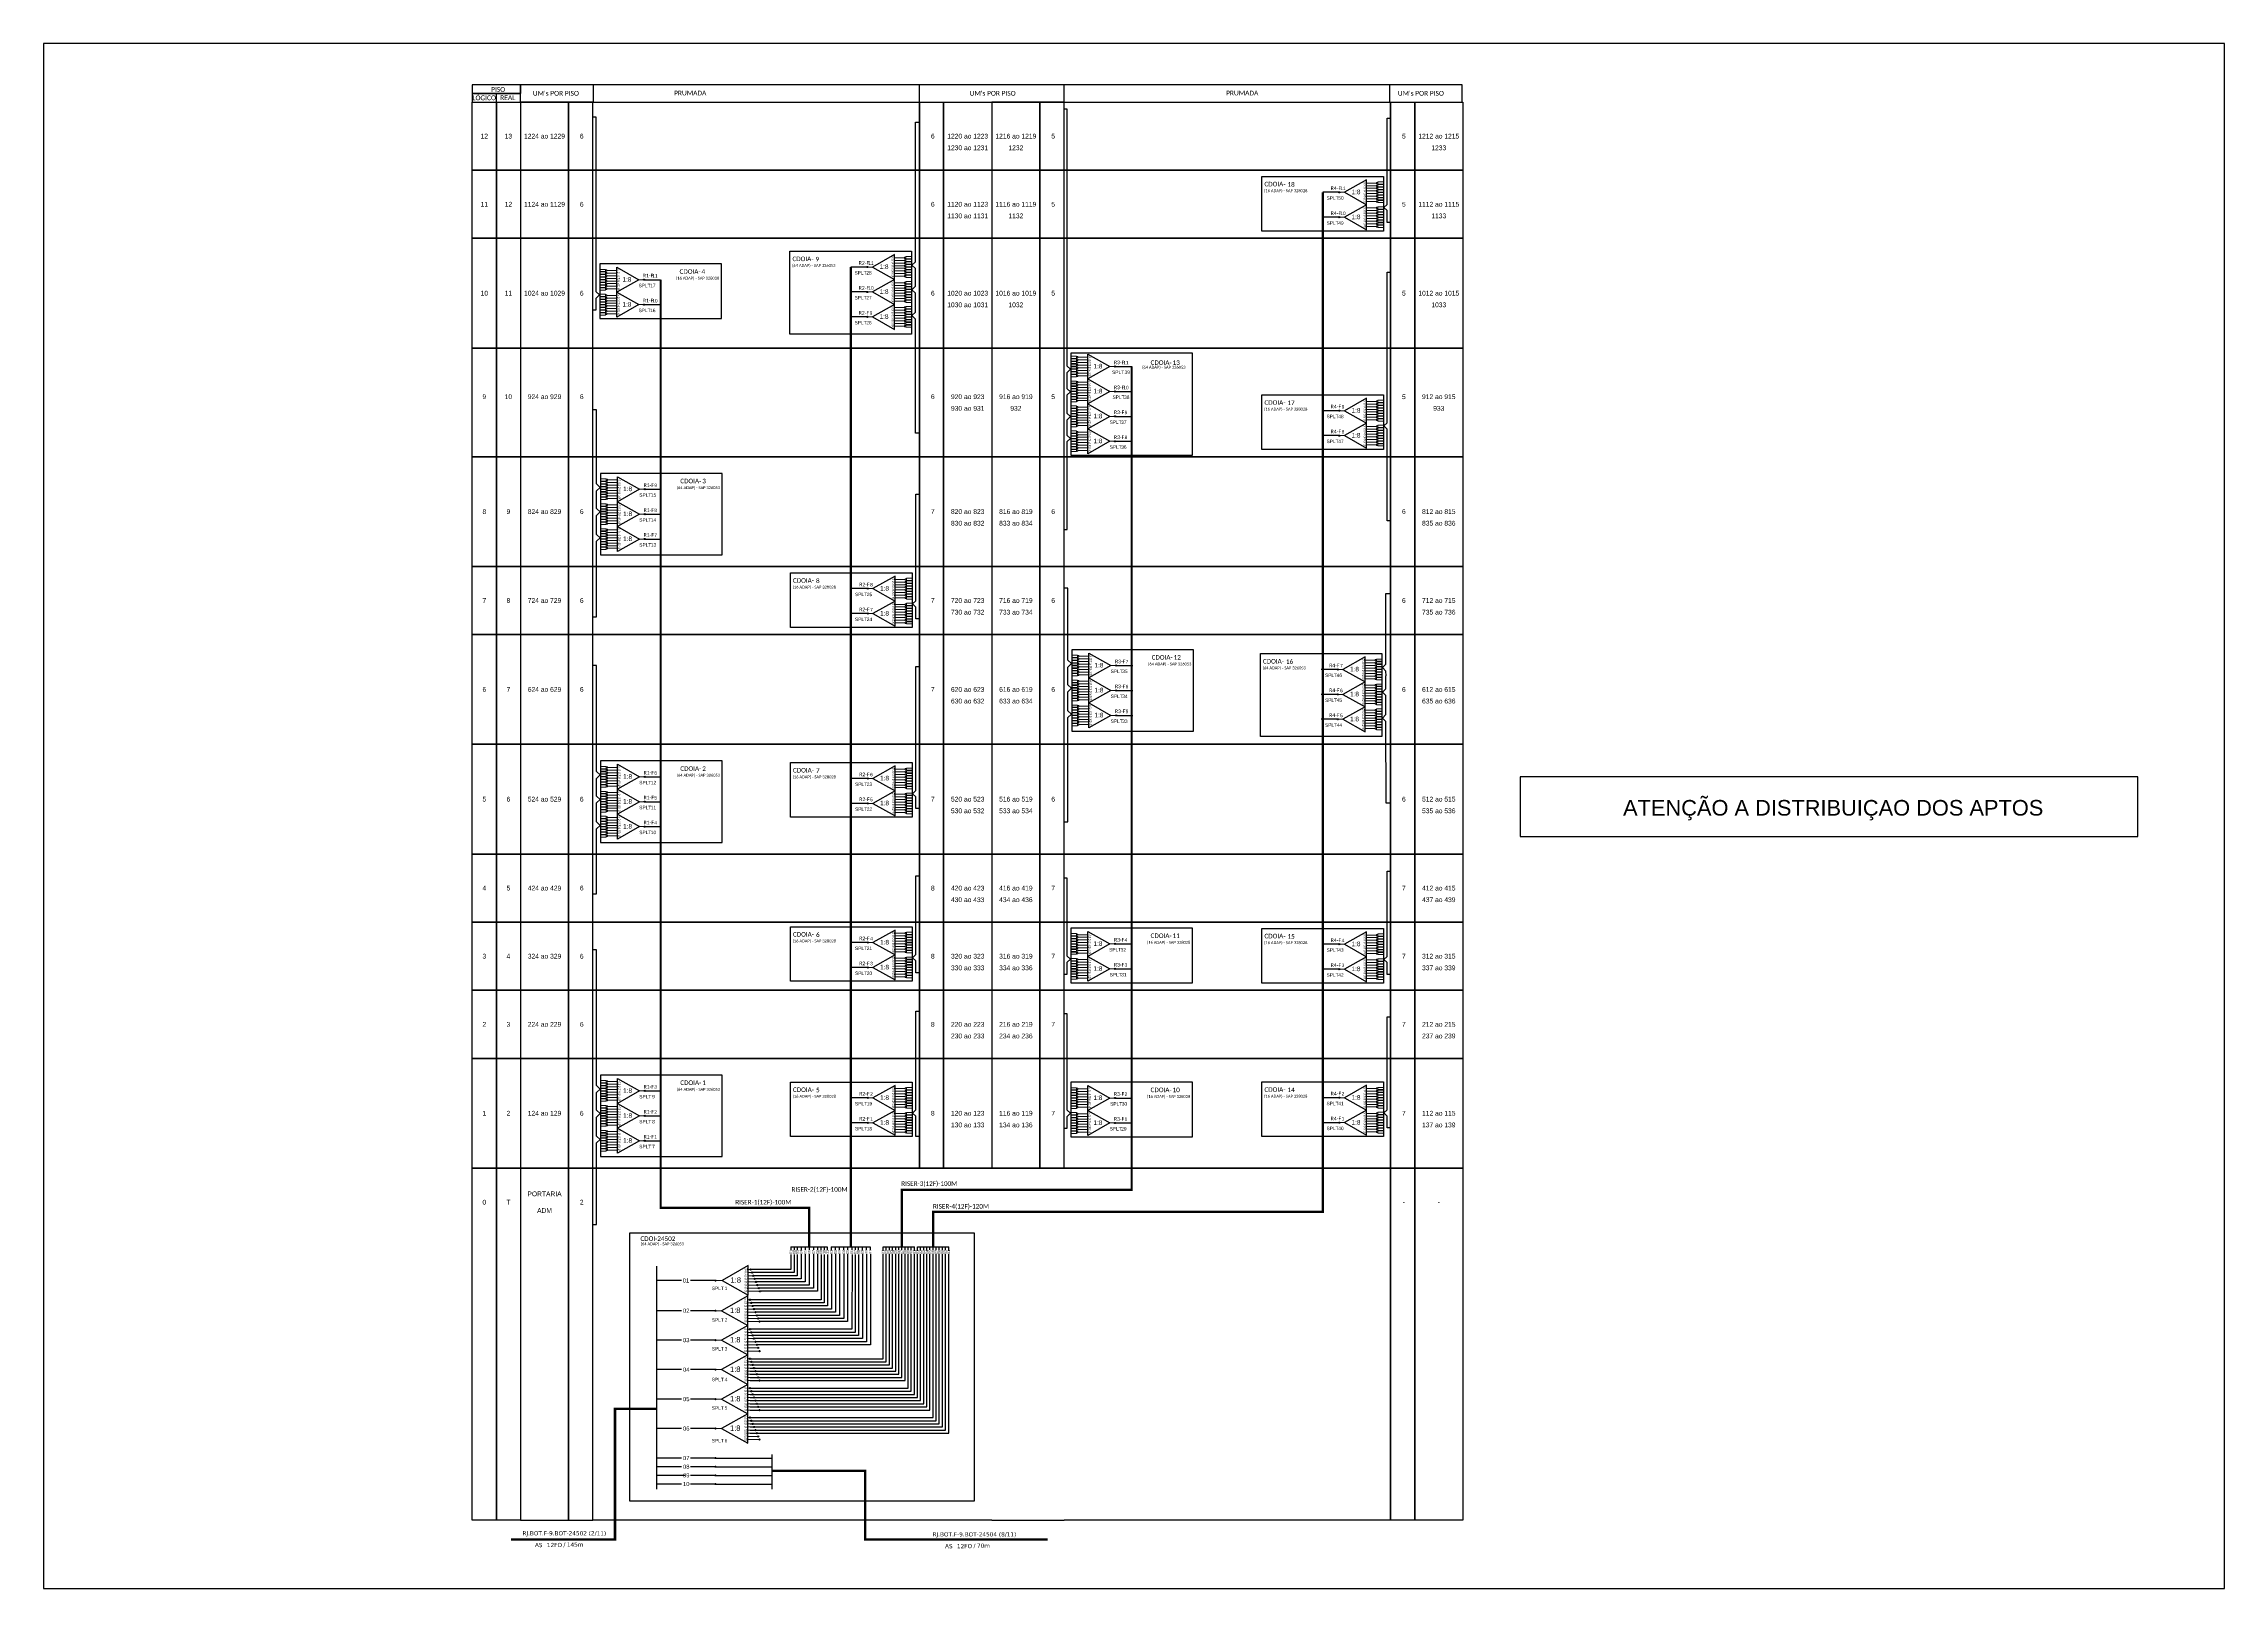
# Model space of a CAD drawing. Extents: x -89 to 2605, y 705 to 1299.
# Drawn here: x 817 to 1655, y 705 to 1299 of the extents above; entities that cross this region are included whole.
import ezdxf
from ezdxf.enums import TextEntityAlignment as Align

# ---------------------------------------------------------------- set-up
doc = ezdxf.new("R2010")
doc.units = 0
doc.layers.add('40.1-ETIQUETAS', color=1, linetype='Continuous', lineweight=20)
doc.styles.add('ARIAL', font='arial.ttf')
doc.styles.add('DIGICADE', font='arial.ttf')
doc.styles.add('siredit', font='verdana.ttf')
doc.styles.add('WMF-Calibri0', font='calibri.ttf')

# ---------------------------------------------------------------- blocks, each defined once
blk = doc.blocks.new('SPLT_1-8_SC-APC')
at = {"color": 1, "lineweight": 0}
blk.add_lwpolyline([(-17.04, -7.55), (-19.26, -7.55)], dxfattribs=at)
at = {"color": 1}
blk.add_lwpolyline([(-7.37, -2.1), (-17.04, -7.55), (-7.37, -13), (-7.37, -2.1)], dxfattribs=at)
at = {"color": 3, "lineweight": 0}
for points in [[(-2.99, -3.51), (-7.37, -3.51)], [(-7.37, -4.66), (-2.99, -4.66)], [(-7.37, -5.82), (-2.99, -5.82)], [(-7.37, -6.97), (-2.99, -6.97)], [(-7.37, -8.12), (-2.99, -8.12)], [(-7.37, -9.28), (-2.99, -9.28)], [(-2.41, -3.02), (-2.41, -4)], [(-2.41, -3.02), (0, -3.02)], [(-2.41, -4), (0, -4)], [(-2.41, -4.17), (-2.41, -5.16)], [(-2.41, -4.17), (0, -4.17)], [(-2.41, -5.16), (0, -5.16)], [(-2.41, -5.32), (-2.41, -6.31)], [(-2.41, -5.32), (0, -5.32)], [(-2.41, -6.31), (0, -6.31)], [(-2.41, -6.48), (-2.41, -7.46)], [(-2.41, -6.48), (0, -6.48)], [(-2.41, -7.46), (0, -7.46)], [(-2.41, -7.63), (-2.41, -8.62)], [(-2.41, -7.63), (0, -7.63)], [(-2.41, -8.62), (0, -8.62)], [(-2.41, -8.78), (-2.41, -9.77)], [(-2.41, -8.78), (0, -8.78)], [(-7.37, -10.43), (-2.99, -10.43)], [(-7.37, -11.58), (-2.99, -11.58)], [(-2.41, -9.77), (0, -9.77)], [(-2.41, -9.94), (-2.41, -10.92)], [(-2.41, -9.94), (0, -9.94)], [(-2.41, -10.92), (0, -10.92)], [(-2.41, -11.09), (-2.41, -12.08)], [(-2.41, -11.09), (0, -11.09)], [(-2.41, -12.08), (0, -12.08)]]:
    blk.add_lwpolyline(points, dxfattribs=at)
for points in [[(-2.99, -3.22), (-2.41, -3.22), (-2.41, -3.8), (-2.99, -3.8)], [(-2.99, -4.38), (-2.41, -4.38), (-2.41, -4.95), (-2.99, -4.95)], [(-2.99, -5.53), (-2.41, -5.53), (-2.41, -6.1), (-2.99, -6.1)], [(-2.99, -6.68), (-2.41, -6.68), (-2.41, -7.26), (-2.99, -7.26)], [(-2.99, -7.84), (-2.41, -7.84), (-2.41, -8.41), (-2.99, -8.41)], [(-2.99, -8.99), (-2.41, -8.99), (-2.41, -9.56), (-2.99, -9.56)], [(-2.99, -10.14), (-2.41, -10.14), (-2.41, -10.72), (-2.99, -10.72)], [(-2.99, -11.3), (-2.41, -11.3), (-2.41, -11.87), (-2.99, -11.87)]]:
    blk.add_lwpolyline(points, close=True, dxfattribs=at)
at = {"color": 1, "style": 'ARIAL'}
for s, height, p in [('1:8', 2, (-13.91, -8.4)), ('S1', 0.75, (-8.74, -3.78)), ('S2', 0.75, (-8.74, -4.97)), ('S3', 0.75, (-8.74, -6.18)), ('S4', 0.75, (-8.74, -7.36)), ('S5', 0.75, (-8.74, -8.57)), ('S6', 0.75, (-8.74, -9.69)), ('S7', 0.75, (-8.74, -10.78)), ('S8', 0.75, (-8.74, -11.9))]:
    blk.add_text(s, height=height, dxfattribs=at).set_placement(p)
blk = doc.blocks.new('SPLT_1-8_DIV_DIR')
h = blk.add_hatch(color=3)
h.dxf.hatch_style = 1
edge = h.paths.add_edge_path()
edge.add_arc((12.77, 4.04), 0.242, 0, 360)
h = blk.add_hatch(color=3)
h.dxf.hatch_style = 1
edge = h.paths.add_edge_path()
edge.add_arc((13.27, 2.88), 0.242, 0, 360)
h = blk.add_hatch(color=3)
h.dxf.hatch_style = 1
edge = h.paths.add_edge_path()
edge.add_arc((13.77, 1.73), 0.242, 0, 360)
h = blk.add_hatch(color=3)
h.dxf.hatch_style = 1
edge = h.paths.add_edge_path()
edge.add_arc((14.27, 0.58), 0.242, 0, 360)
h = blk.add_hatch(color=3)
h.dxf.hatch_style = 1
edge = h.paths.add_edge_path()
edge.add_arc((14.77, -0.58), 0.242, 0, 360)
h = blk.add_hatch(color=3)
h.dxf.hatch_style = 1
edge = h.paths.add_edge_path()
edge.add_arc((15.27, -1.73), 0.242, 0, 360)
h = blk.add_hatch(color=3)
h.dxf.hatch_style = 1
edge = h.paths.add_edge_path()
edge.add_arc((15.77, -2.88), 0.242, 0, 360)
h = blk.add_hatch(color=3)
h.dxf.hatch_style = 1
edge = h.paths.add_edge_path()
edge.add_arc((16.27, -4.04), 0.242, 0, 360)
at = {"color": 1, "lineweight": 0}
blk.add_lwpolyline([(2.22, 0), (0, 0)], dxfattribs=at)
at = {"color": 1}
blk.add_lwpolyline([(11.89, 5.45), (2.22, 0), (11.89, -5.45), (11.89, 5.45)], dxfattribs=at)
at = {"color": 7, "lineweight": 0}
for points in [[(12.77, 4.04), (11.89, 4.04)], [(11.89, 2.88), (13.27, 2.88)], [(11.89, 1.73), (13.77, 1.73)], [(11.89, 0.58), (14.27, 0.58)], [(11.89, -0.58), (14.77, -0.58)], [(11.89, -1.73), (15.27, -1.73)], [(11.89, -2.88), (15.77, -2.88)], [(11.89, -4.04), (16.27, -4.04)]]:
    blk.add_lwpolyline(points, dxfattribs=at)
at = {"color": 3}
for centre in [(12.77, 4.04), (13.27, 2.88), (13.77, 1.73), (14.27, 0.58), (14.77, -0.58), (15.27, -1.73), (15.77, -2.88), (16.27, -4.04)]:
    blk.add_circle(centre, 0.242, dxfattribs=at)
at = {"color": 1, "style": 'ARIAL'}
for s, height, p in [('1:8', 2, (5.35, -0.85)), ('S1', 0.75, (10.52, 3.77)), ('S2', 0.75, (10.52, 2.58)), ('S3', 0.75, (10.52, 1.37)), ('S4', 0.75, (10.52, 0.19)), ('S5', 0.75, (10.52, -1.02)), ('S6', 0.75, (10.52, -2.14)), ('S7', 0.75, (10.52, -3.24)), ('S8', 0.75, (10.52, -4.36))]:
    blk.add_text(s, height=height, dxfattribs=at).set_placement(p)
blk = doc.blocks.new('ETIQUETA_RS5F')
at = {"layer": '40.1-ETIQUETAS', "color": 0, "style": 'siredit'}
blk.add_text('/', height=1.5, dxfattribs=at).set_placement((1.58, -1.95), align=Align.MIDDLE_RIGHT)
for tag, p in [('ETIQUETA_R_SECUNDARIA', (1.21, 2.1)), ('ETIQUETA_R_PRIMARIA', (1.21, 4.1)), ('F_ATIVAS/F_MORTAS', (1.14, -4.24))]:
    blk.add_attdef(tag, text='', height=1.5, dxfattribs=at).set_placement(p, align=Align.MIDDLE_CENTER)
for tag, p in [('TIPO_CABO', (-6.58, -2.12)), ('CAP_CABO', (0.4, -2.09))]:
    blk.add_attdef(tag, text='', height=1.5, dxfattribs=at).set_placement(p, align=Align.MIDDLE_RIGHT)
for tag, p in [('FUSÃO_1', (0.85, -8.39)), ('FUSÃO_2', (0.85, -10.6)), ('FUSÃO_3', (0.85, -12.93)), ('FUSÃO_4', (0.85, -15.14)), ('FUSÃO_5', (0.85, -17.16))]:
    blk.add_attdef(tag, text='', height=1.5, dxfattribs=at).set_placement(p, align=Align.CENTER)
blk.add_attdef('METROS', text='', height=1.5, dxfattribs=at).set_placement((2.14, -1.95), align=Align.MIDDLE_LEFT)

msp = doc.modelspace()

# ---------------------------------------------------------------- hatches: boundary and pattern name
h = msp.add_hatch(color=3)
h.dxf.hatch_style = 1
edge = h.paths.add_edge_path()
edge.add_arc((1315.15, 1241.86), 0.226, 0, 360)
h = msp.add_hatch(color=3)
h.dxf.hatch_style = 1
edge = h.paths.add_edge_path()
edge.add_arc((1315.15, 1232.27), 0.226, 0, 360)
h = msp.add_hatch(color=3)
h.dxf.hatch_style = 1
edge = h.paths.add_edge_path()
edge.add_arc((1047.79, 1208.24), 0.226, 0, 360)
h = msp.add_hatch(color=3)
h.dxf.hatch_style = 1
edge = h.paths.add_edge_path()
edge.add_arc((1133.67, 1213.12), 0.226, 0, 360)
h = msp.add_hatch(color=3)
h.dxf.hatch_style = 1
edge = h.paths.add_edge_path()
edge.add_arc((1133.67, 1203.53), 0.226, 0, 360)
h = msp.add_hatch(color=3)
h.dxf.hatch_style = 1
edge = h.paths.add_edge_path()
edge.add_arc((1047.79, 1198.65), 0.226, 0, 360)
h = msp.add_hatch(color=3)
h.dxf.hatch_style = 1
edge = h.paths.add_edge_path()
edge.add_arc((1133.67, 1193.94), 0.226, 0, 360)
h = msp.add_hatch(color=3)
h.dxf.hatch_style = 1
edge = h.paths.add_edge_path()
edge.add_arc((1228.91, 1174.87), 0.226, 0, 360)
h = msp.add_hatch(color=3)
h.dxf.hatch_style = 1
edge = h.paths.add_edge_path()
edge.add_arc((1228.91, 1165.28), 0.226, 0, 360)
h = msp.add_hatch(color=3)
h.dxf.hatch_style = 1
edge = h.paths.add_edge_path()
edge.add_arc((1315.15, 1157.88), 0.226, 0, 360)
h = msp.add_hatch(color=3)
h.dxf.hatch_style = 1
edge = h.paths.add_edge_path()
edge.add_arc((1228.91, 1155.69), 0.226, 0, 360)
h = msp.add_hatch(color=3)
h.dxf.hatch_style = 1
edge = h.paths.add_edge_path()
edge.add_arc((1228.91, 1146.11), 0.226, 0, 360)
h = msp.add_hatch(color=3)
h.dxf.hatch_style = 1
edge = h.paths.add_edge_path()
edge.add_arc((1315.15, 1148.29), 0.226, 0, 360)
h = msp.add_hatch(color=3)
h.dxf.hatch_style = 1
edge = h.paths.add_edge_path()
edge.add_arc((1048.06, 1127.69), 0.226, 0, 360)
h = msp.add_hatch(color=3)
h.dxf.hatch_style = 1
edge = h.paths.add_edge_path()
edge.add_arc((1048.06, 1118.1), 0.226, 0, 360)
h = msp.add_hatch(color=3)
h.dxf.hatch_style = 1
edge = h.paths.add_edge_path()
edge.add_arc((1048.06, 1108.51), 0.226, 0, 360)
h = msp.add_hatch(color=3)
h.dxf.hatch_style = 1
edge = h.paths.add_edge_path()
edge.add_arc((1048.06, 1108.51), 0.226, 0, 360)
h = msp.add_hatch(color=3)
h.dxf.hatch_style = 1
edge = h.paths.add_edge_path()
edge.add_arc((1133.85, 1089.45), 0.226, 0, 360)
h = msp.add_hatch(color=3)
h.dxf.hatch_style = 1
edge = h.paths.add_edge_path()
edge.add_arc((1133.85, 1079.86), 0.226, 0, 360)
h = msp.add_hatch(color=3)
h.dxf.hatch_style = 1
edge = h.paths.add_edge_path()
edge.add_arc((1229.31, 1059.89), 0.226, 0, 360)
h = msp.add_hatch(color=3)
h.dxf.hatch_style = 1
edge = h.paths.add_edge_path()
edge.add_arc((1314.56, 1058.38), 0.226, 0, 360)
h = msp.add_hatch(color=3)
h.dxf.hatch_style = 1
edge = h.paths.add_edge_path()
edge.add_arc((1229.31, 1050.3), 0.226, 0, 360)
h = msp.add_hatch(color=3)
h.dxf.hatch_style = 1
edge = h.paths.add_edge_path()
edge.add_arc((1314.56, 1048.79), 0.226, 0, 360)
h = msp.add_hatch(color=3)
h.dxf.hatch_style = 1
edge = h.paths.add_edge_path()
edge.add_arc((1229.31, 1040.71), 0.226, 0, 360)
h = msp.add_hatch(color=3)
h.dxf.hatch_style = 1
edge = h.paths.add_edge_path()
edge.add_arc((1229.31, 1040.71), 0.226, 0, 360)
h = msp.add_hatch(color=3)
h.dxf.hatch_style = 1
edge = h.paths.add_edge_path()
edge.add_arc((1314.56, 1039.2), 0.226, 0, 360)
h = msp.add_hatch(color=3)
h.dxf.hatch_style = 1
edge = h.paths.add_edge_path()
edge.add_arc((1048.06, 1017.1), 0.226, 0, 360)
h = msp.add_hatch(color=3)
h.dxf.hatch_style = 1
edge = h.paths.add_edge_path()
edge.add_arc((1133.85, 1016.47), 0.226, 0, 360)
h = msp.add_hatch(color=3)
h.dxf.hatch_style = 1
edge = h.paths.add_edge_path()
edge.add_arc((1048.06, 1007.51), 0.226, 0, 360)
h = msp.add_hatch(color=3)
h.dxf.hatch_style = 1
edge = h.paths.add_edge_path()
edge.add_arc((1133.85, 1006.88), 0.226, 0, 360)
h = msp.add_hatch(color=3)
h.dxf.hatch_style = 1
edge = h.paths.add_edge_path()
edge.add_arc((1048.06, 997.93), 0.226, 0, 360)
h = msp.add_hatch(color=3)
h.dxf.hatch_style = 1
edge = h.paths.add_edge_path()
edge.add_arc((1048.06, 997.93), 0.226, 0, 360)
h = msp.add_hatch(color=3)
h.dxf.hatch_style = 1
edge = h.paths.add_edge_path()
edge.add_arc((1133.85, 953.38), 0.226, 0, 360)
h = msp.add_hatch(color=3)
h.dxf.hatch_style = 1
edge = h.paths.add_edge_path()
edge.add_arc((1228.91, 952.84), 0.226, 0, 360)
h = msp.add_hatch(color=3)
h.dxf.hatch_style = 1
edge = h.paths.add_edge_path()
edge.add_arc((1315.15, 952.71), 0.226, 0, 360)
h = msp.add_hatch(color=3)
h.dxf.hatch_style = 1
edge = h.paths.add_edge_path()
edge.add_arc((1133.85, 943.79), 0.226, 0, 360)
h = msp.add_hatch(color=3)
h.dxf.hatch_style = 1
edge = h.paths.add_edge_path()
edge.add_arc((1228.91, 943.25), 0.226, 0, 360)
h = msp.add_hatch(color=3)
h.dxf.hatch_style = 1
edge = h.paths.add_edge_path()
edge.add_arc((1315.15, 943.12), 0.226, 0, 360)
h = msp.add_hatch(color=3)
h.dxf.hatch_style = 1
edge = h.paths.add_edge_path()
edge.add_arc((1048.06, 896.32), 0.226, 0, 360)
h = msp.add_hatch(color=3)
h.dxf.hatch_style = 1
edge = h.paths.add_edge_path()
edge.add_arc((1133.85, 893.64), 0.226, 0, 360)
h = msp.add_hatch(color=3)
h.dxf.hatch_style = 1
edge = h.paths.add_edge_path()
edge.add_arc((1228.91, 893.57), 0.226, 0, 360)
h = msp.add_hatch(color=3)
h.dxf.hatch_style = 1
edge = h.paths.add_edge_path()
edge.add_arc((1315.15, 893.69), 0.226, 0, 360)
h = msp.add_hatch(color=3)
h.dxf.hatch_style = 1
edge = h.paths.add_edge_path()
edge.add_arc((1048.06, 886.73), 0.226, 0, 360)
h = msp.add_hatch(color=3)
h.dxf.hatch_style = 1
edge = h.paths.add_edge_path()
edge.add_arc((1133.85, 884.05), 0.226, 0, 360)
h = msp.add_hatch(color=3)
h.dxf.hatch_style = 1
edge = h.paths.add_edge_path()
edge.add_arc((1228.91, 883.98), 0.226, 0, 360)
h = msp.add_hatch(color=3)
h.dxf.hatch_style = 1
edge = h.paths.add_edge_path()
edge.add_arc((1315.15, 884.1), 0.226, 0, 360)
h = msp.add_hatch(color=3)
h.dxf.hatch_style = 1
edge = h.paths.add_edge_path()
edge.add_arc((1048.06, 877.15), 0.226, 0, 360)
h = msp.add_hatch(color=3)
h.dxf.hatch_style = 1
edge = h.paths.add_edge_path()
edge.add_arc((1048.06, 877.15), 0.226, 0, 360)
h = msp.add_hatch(color=3)
h.dxf.hatch_style = 1
edge = h.paths.add_edge_path()
edge.add_arc((1075.28, 823.35), 0.226, 0, 360)
h = msp.add_hatch(color=3)
h.dxf.hatch_style = 1
edge = h.paths.add_edge_path()
edge.add_arc((1075.28, 811.81), 0.226, 0, 360)
h = msp.add_hatch(color=3)
h.dxf.hatch_style = 1
edge = h.paths.add_edge_path()
edge.add_arc((1075.28, 800.48), 0.226, 0, 360)
h = msp.add_hatch(color=3)
h.dxf.hatch_style = 1
edge = h.paths.add_edge_path()
edge.add_arc((1075.28, 789.14), 0.226, 0, 360)
h = msp.add_hatch(color=3)
h.dxf.hatch_style = 1
edge = h.paths.add_edge_path()
edge.add_arc((1075.28, 777.81), 0.226, 0, 360)
h = msp.add_hatch(color=3)
h.dxf.hatch_style = 1
edge = h.paths.add_edge_path()
edge.add_arc((1075.28, 766.48), 0.226, 0, 360)
h = msp.add_hatch(color=3)
h.dxf.hatch_style = 1
edge = h.paths.add_edge_path()
edge.add_arc((1075.28, 755.14), 0.226, 0, 360)
h = msp.add_hatch(color=3)
h.dxf.hatch_style = 1
edge = h.paths.add_edge_path()
edge.add_arc((1075.28, 751.81), 0.226, 0, 360)
h = msp.add_hatch(color=3)
h.dxf.hatch_style = 1
edge = h.paths.add_edge_path()
edge.add_arc((1075.28, 748.48), 0.226, 0, 360)
h = msp.add_hatch(color=3)
h.dxf.hatch_style = 1
edge = h.paths.add_edge_path()
edge.add_arc((1075.28, 745.15), 0.226, 0, 360)

# ---------------------------------------------------------------- linework, layer by layer
for points in [[(1655.48, 1299.02), (816.91, 1299.02), (816.91, 705.02), (1655.48, 705.02), (1655.48, 1299.02)], [(1000.27, 1276.54), (1209.28, 1276.54), (1209.28, 1283.12), (1000.27, 1283.12), (1000.27, 1283.12), (1000.27, 1279.83)], [(1028.31, 1276.54), (1028.31, 1283.12)], [(1153.72, 1276.54), (1153.72, 1283.12)], [(1209.28, 1276.54), (1362.38, 1276.54), (1362.38, 1283.12), (1209.28, 1283.12)], [(1209.28, 1276.54), (1209.28, 1283.12)], [(1334.59, 1276.54), (1334.59, 1283.12)], [(991.01, 1276.54), (991.01, 1279.83)], [(1153.73, 731.31), (1028.04, 731.31), (1028.04, 866.62), (1153.73, 866.62)], [(1153.73, 866.62), (1162.99, 866.62)], [(1162.99, 866.62), (1181.51, 866.62)], [(1200.02, 866.62), (1181.51, 866.62)], [(1209.28, 866.62), (1200.02, 866.62)], [(1209.28, 866.62), (1334.87, 866.62), (1334.87, 731.31), (1209.28, 731.31)], [(1162.99, 731.31), (1153.73, 731.31)], [(1181.51, 731.31), (1162.99, 731.31)], [(1181.51, 731.31), (1200.02, 731.31)], [(1200.02, 731.31), (1209.28, 731.31)]]:
    msp.add_lwpolyline(points)
for points in [[(981.75, 1279.83), (1000.27, 1279.83), (1000.27, 1283.12), (981.75, 1283.12)], [(981.75, 1276.54), (1000.27, 1276.54), (1000.27, 1279.83), (981.75, 1279.83)], [(981.75, 1276.54), (991.01, 1276.54), (991.01, 1250.35), (981.75, 1250.35)], [(991.01, 1276.54), (1000.27, 1276.54), (1000.27, 1250.35), (991.01, 1250.35)], [(1018.78, 1276.54), (1000.27, 1276.54), (1000.27, 1250.35), (1018.78, 1250.35)], [(1028.04, 1276.54), (1018.78, 1276.54), (1018.78, 1250.35), (1028.04, 1250.35)], [(1028.04, 1276.54), (1153.73, 1276.54), (1153.73, 1250.35), (1028.04, 1250.35)], [(1153.73, 1276.54), (1162.99, 1276.54), (1162.99, 1250.35), (1153.73, 1250.35)], [(1162.99, 1276.54), (1181.51, 1276.54), (1181.51, 1250.35), (1162.99, 1250.35)], [(1200.02, 1276.54), (1181.51, 1276.54), (1181.51, 1250.35), (1200.02, 1250.35)], [(1209.28, 1276.54), (1200.02, 1276.54), (1200.02, 1250.35), (1209.28, 1250.35)], [(1209.28, 1276.54), (1334.87, 1276.54), (1334.87, 1250.35), (1209.28, 1250.35)], [(1334.87, 1276.54), (1344.13, 1276.54), (1344.13, 1250.35), (1334.87, 1250.35)], [(1344.13, 1276.54), (1362.65, 1276.54), (1362.65, 1250.35), (1344.13, 1250.35)], [(981.75, 1250.35), (991.01, 1250.35), (991.01, 1224.15), (981.75, 1224.15)], [(991.01, 1250.35), (1000.27, 1250.35), (1000.27, 1224.15), (991.01, 1224.15)], [(1018.78, 1250.35), (1000.27, 1250.35), (1000.27, 1224.15), (1018.78, 1224.15)], [(1028.04, 1250.35), (1018.78, 1250.35), (1018.78, 1224.15), (1028.04, 1224.15)], [(1028.04, 1250.35), (1153.73, 1250.35), (1153.73, 1224.15), (1028.04, 1224.15)], [(1153.73, 1250.35), (1162.99, 1250.35), (1162.99, 1224.15), (1153.73, 1224.15)], [(1162.99, 1250.35), (1181.51, 1250.35), (1181.51, 1224.15), (1162.99, 1224.15)], [(1200.02, 1250.35), (1181.51, 1250.35), (1181.51, 1224.15), (1200.02, 1224.15)], [(1209.28, 1250.35), (1200.02, 1250.35), (1200.02, 1224.15), (1209.28, 1224.15)], [(1209.28, 1250.35), (1334.87, 1250.35), (1334.87, 1224.15), (1209.28, 1224.15)], [(1334.87, 1250.35), (1344.13, 1250.35), (1344.13, 1224.15), (1334.87, 1224.15)], [(1344.13, 1250.35), (1362.65, 1250.35), (1362.65, 1224.15), (1344.13, 1224.15)], [(981.75, 1224.15), (991.01, 1224.15), (991.01, 1181.96), (981.75, 1181.96)], [(991.01, 1224.15), (1000.27, 1224.15), (1000.27, 1181.96), (991.01, 1181.96)], [(1018.78, 1224.15), (1000.27, 1224.15), (1000.27, 1181.96), (1018.78, 1181.96)], [(1028.04, 1224.15), (1018.78, 1224.15), (1018.78, 1181.96), (1028.04, 1181.96)], [(1028.04, 1224.15), (1153.73, 1224.15), (1153.73, 1181.96), (1028.04, 1181.96)], [(1153.73, 1224.15), (1162.99, 1224.15), (1162.99, 1181.96), (1153.73, 1181.96)], [(1162.99, 1224.15), (1181.51, 1224.15), (1181.51, 1181.96), (1162.99, 1181.96)], [(1200.02, 1224.15), (1181.51, 1224.15), (1181.51, 1181.96), (1200.02, 1181.96)], [(1209.28, 1224.15), (1200.02, 1224.15), (1200.02, 1181.96), (1209.28, 1181.96)], [(1209.28, 1224.15), (1334.87, 1224.15), (1334.87, 1181.96), (1209.28, 1181.96)], [(1334.87, 1224.15), (1344.13, 1224.15), (1344.13, 1181.96), (1334.87, 1181.96)], [(1344.13, 1224.15), (1362.65, 1224.15), (1362.65, 1181.96), (1344.13, 1181.96)], [(981.75, 1181.96), (991.01, 1181.96), (991.01, 1140.18), (981.75, 1140.18)], [(991.01, 1181.96), (1000.27, 1181.96), (1000.27, 1140.18), (991.01, 1140.18)], [(1018.78, 1181.96), (1000.27, 1181.96), (1000.27, 1140.18), (1018.78, 1140.18)], [(1028.04, 1181.96), (1018.78, 1181.96), (1018.78, 1140.18), (1028.04, 1140.18)], [(1028.04, 1181.96), (1153.73, 1181.96), (1153.73, 1140.18), (1028.04, 1140.18)], [(1153.73, 1181.96), (1162.99, 1181.96), (1162.99, 1140.18), (1153.73, 1140.18)], [(1162.99, 1181.96), (1181.51, 1181.96), (1181.51, 1140.18), (1162.99, 1140.18)], [(1200.02, 1181.96), (1181.51, 1181.96), (1181.51, 1140.18), (1200.02, 1140.18)], [(1209.28, 1181.96), (1200.02, 1181.96), (1200.02, 1140.18), (1209.28, 1140.18)], [(1209.28, 1181.96), (1334.87, 1181.96), (1334.87, 1140.18), (1209.28, 1140.18)], [(1334.87, 1181.96), (1344.13, 1181.96), (1344.13, 1140.18), (1334.87, 1140.18)], [(1344.13, 1181.96), (1362.65, 1181.96), (1362.65, 1140.18), (1344.13, 1140.18)], [(981.75, 1140.18), (991.01, 1140.18), (991.01, 1097.98), (981.75, 1097.98)], [(991.01, 1140.18), (1000.27, 1140.18), (1000.27, 1097.98), (991.01, 1097.98)], [(1018.78, 1140.18), (1000.27, 1140.18), (1000.27, 1097.98), (1018.78, 1097.98)], [(1028.04, 1140.18), (1018.78, 1140.18), (1018.78, 1097.98), (1028.04, 1097.98)], [(1028.04, 1140.18), (1153.73, 1140.18), (1153.73, 1097.98), (1028.04, 1097.98)], [(1153.73, 1140.18), (1162.99, 1140.18), (1162.99, 1097.98), (1153.73, 1097.98)], [(1162.99, 1140.18), (1181.51, 1140.18), (1181.51, 1097.98), (1162.99, 1097.98)], [(1200.02, 1140.18), (1181.51, 1140.18), (1181.51, 1097.98), (1200.02, 1097.98)], [(1209.28, 1140.18), (1200.02, 1140.18), (1200.02, 1097.98), (1209.28, 1097.98)], [(1209.28, 1140.18), (1334.87, 1140.18), (1334.87, 1097.98), (1209.28, 1097.98)], [(1334.87, 1140.18), (1344.13, 1140.18), (1344.13, 1097.98), (1334.87, 1097.98)], [(1344.13, 1140.18), (1362.65, 1140.18), (1362.65, 1097.98), (1344.13, 1097.98)], [(981.75, 1097.98), (991.01, 1097.98), (991.01, 1071.79), (981.75, 1071.79)], [(991.01, 1097.98), (1000.27, 1097.98), (1000.27, 1071.79), (991.01, 1071.79)], [(1018.78, 1097.98), (1000.27, 1097.98), (1000.27, 1071.79), (1018.78, 1071.79)], [(1028.04, 1097.98), (1018.78, 1097.98), (1018.78, 1071.79), (1028.04, 1071.79)], [(1028.04, 1097.98), (1153.73, 1097.98), (1153.73, 1071.79), (1028.04, 1071.79)], [(1153.73, 1097.98), (1162.99, 1097.98), (1162.99, 1071.79), (1153.73, 1071.79)], [(1162.99, 1097.98), (1181.51, 1097.98), (1181.51, 1071.79), (1162.99, 1071.79)], [(1200.02, 1097.98), (1181.51, 1097.98), (1181.51, 1071.79), (1200.02, 1071.79)], [(1209.28, 1097.98), (1200.02, 1097.98), (1200.02, 1071.79), (1209.28, 1071.79)], [(1209.28, 1097.98), (1334.87, 1097.98), (1334.87, 1071.79), (1209.28, 1071.79)], [(1334.87, 1097.98), (1344.13, 1097.98), (1344.13, 1071.79), (1334.87, 1071.79)], [(1344.13, 1097.98), (1362.65, 1097.98), (1362.65, 1071.79), (1344.13, 1071.79)], [(981.75, 1071.79), (991.01, 1071.79), (991.01, 1029.59), (981.75, 1029.59)], [(991.01, 1071.79), (1000.27, 1071.79), (1000.27, 1029.59), (991.01, 1029.59)], [(1018.78, 1071.79), (1000.27, 1071.79), (1000.27, 1029.59), (1018.78, 1029.59)], [(1028.04, 1071.79), (1018.78, 1071.79), (1018.78, 1029.59), (1028.04, 1029.59)], [(1028.04, 1071.79), (1153.73, 1071.79), (1153.73, 1029.59), (1028.04, 1029.59)], [(1153.73, 1071.79), (1162.99, 1071.79), (1162.99, 1029.59), (1153.73, 1029.59)], [(1162.99, 1071.79), (1181.51, 1071.79), (1181.51, 1029.59), (1162.99, 1029.59)], [(1200.02, 1071.79), (1181.51, 1071.79), (1181.51, 1029.59), (1200.02, 1029.59)], [(1209.28, 1071.79), (1200.02, 1071.79), (1200.02, 1029.59), (1209.28, 1029.59)], [(1209.28, 1071.79), (1334.87, 1071.79), (1334.87, 1029.59), (1209.28, 1029.59)], [(1334.87, 1071.79), (1344.13, 1071.79), (1344.13, 1029.59), (1334.87, 1029.59)], [(1344.13, 1071.79), (1362.65, 1071.79), (1362.65, 1029.59), (1344.13, 1029.59)], [(981.75, 1029.59), (991.01, 1029.59), (991.01, 987.4), (981.75, 987.4)], [(991.01, 1029.59), (1000.27, 1029.59), (1000.27, 987.4), (991.01, 987.4)], [(1018.78, 1029.59), (1000.27, 1029.59), (1000.27, 987.4), (1018.78, 987.4)], [(1028.04, 1029.59), (1018.78, 1029.59), (1018.78, 987.4), (1028.04, 987.4)], [(1028.04, 1029.59), (1153.73, 1029.59), (1153.73, 987.4), (1028.04, 987.4)], [(1153.73, 1029.59), (1162.99, 1029.59), (1162.99, 987.4), (1153.73, 987.4)], [(1162.99, 1029.59), (1181.51, 1029.59), (1181.51, 987.4), (1162.99, 987.4)], [(1200.02, 1029.59), (1181.51, 1029.59), (1181.51, 987.4), (1200.02, 987.4)], [(1209.28, 1029.59), (1200.02, 1029.59), (1200.02, 987.4), (1209.28, 987.4)], [(1209.28, 1029.59), (1334.87, 1029.59), (1334.87, 987.4), (1209.28, 987.4)], [(1334.87, 1029.59), (1344.13, 1029.59), (1344.13, 987.4), (1334.87, 987.4)], [(1344.13, 1029.59), (1362.65, 1029.59), (1362.65, 987.4), (1344.13, 987.4)], [(981.75, 987.4), (991.01, 987.4), (991.01, 961.2), (981.75, 961.2)], [(991.01, 987.4), (1000.27, 987.4), (1000.27, 961.2), (991.01, 961.2)], [(1018.78, 987.4), (1000.27, 987.4), (1000.27, 961.2), (1018.78, 961.2)], [(1028.04, 987.4), (1018.78, 987.4), (1018.78, 961.2), (1028.04, 961.2)], [(1028.04, 987.4), (1153.73, 987.4), (1153.73, 961.2), (1028.04, 961.2)], [(1153.73, 987.4), (1162.99, 987.4), (1162.99, 961.2), (1153.73, 961.2)], [(1162.99, 987.4), (1181.51, 987.4), (1181.51, 961.2), (1162.99, 961.2)], [(1200.02, 987.4), (1181.51, 987.4), (1181.51, 961.2), (1200.02, 961.2)], [(1209.28, 987.4), (1200.02, 987.4), (1200.02, 961.2), (1209.28, 961.2)], [(1209.28, 987.4), (1334.87, 987.4), (1334.87, 961.2), (1209.28, 961.2)], [(1334.87, 987.4), (1344.13, 987.4), (1344.13, 961.2), (1334.87, 961.2)], [(1344.13, 987.4), (1362.65, 987.4), (1362.65, 961.2), (1344.13, 961.2)], [(981.75, 961.2), (991.01, 961.2), (991.01, 935.01), (981.75, 935.01)], [(991.01, 961.2), (1000.27, 961.2), (1000.27, 935.01), (991.01, 935.01)], [(1018.78, 961.2), (1000.27, 961.2), (1000.27, 935.01), (1018.78, 935.01)], [(1028.04, 961.2), (1018.78, 961.2), (1018.78, 935.01), (1028.04, 935.01)], [(1028.04, 961.2), (1153.73, 961.2), (1153.73, 935.01), (1028.04, 935.01)], [(1153.73, 961.2), (1162.99, 961.2), (1162.99, 935.01), (1153.73, 935.01)], [(1162.99, 961.2), (1181.51, 961.2), (1181.51, 935.01), (1162.99, 935.01)], [(1200.02, 961.2), (1181.51, 961.2), (1181.51, 935.01), (1200.02, 935.01)], [(1209.28, 961.2), (1200.02, 961.2), (1200.02, 935.01), (1209.28, 935.01)], [(1209.28, 961.2), (1334.87, 961.2), (1334.87, 935.01), (1209.28, 935.01)], [(1334.87, 961.2), (1344.13, 961.2), (1344.13, 935.01), (1334.87, 935.01)], [(1344.13, 961.2), (1362.65, 961.2), (1362.65, 935.01), (1344.13, 935.01)], [(981.75, 935.01), (991.01, 935.01), (991.01, 908.81), (981.75, 908.81)], [(991.01, 935.01), (1000.27, 935.01), (1000.27, 908.81), (991.01, 908.81)], [(1018.78, 935.01), (1000.27, 935.01), (1000.27, 908.81), (1018.78, 908.81)], [(1028.04, 935.01), (1018.78, 935.01), (1018.78, 908.81), (1028.04, 908.81)], [(1028.04, 935.01), (1153.73, 935.01), (1153.73, 908.81), (1028.04, 908.81)], [(1153.73, 935.01), (1162.99, 935.01), (1162.99, 908.81), (1153.73, 908.81)], [(1162.99, 935.01), (1181.51, 935.01), (1181.51, 908.81), (1162.99, 908.81)], [(1200.02, 935.01), (1181.51, 935.01), (1181.51, 908.81), (1200.02, 908.81)], [(1209.28, 935.01), (1200.02, 935.01), (1200.02, 908.81), (1209.28, 908.81)], [(1209.28, 935.01), (1334.87, 935.01), (1334.87, 908.81), (1209.28, 908.81)], [(1334.87, 935.01), (1344.13, 935.01), (1344.13, 908.81), (1334.87, 908.81)], [(1344.13, 935.01), (1362.65, 935.01), (1362.65, 908.81), (1344.13, 908.81)], [(981.75, 908.81), (991.01, 908.81), (991.01, 866.62), (981.75, 866.62)], [(991.01, 908.81), (1000.27, 908.81), (1000.27, 866.62), (991.01, 866.62)], [(1018.78, 908.81), (1000.27, 908.81), (1000.27, 866.62), (1018.78, 866.62)], [(1028.04, 908.81), (1018.78, 908.81), (1018.78, 866.62), (1028.04, 866.62)], [(1028.04, 908.81), (1153.73, 908.81), (1153.73, 866.62), (1028.04, 866.62)], [(1153.73, 908.81), (1162.99, 908.81), (1162.99, 866.62), (1153.73, 866.62)], [(1162.99, 908.81), (1181.51, 908.81), (1181.51, 866.62), (1162.99, 866.62)], [(1200.02, 908.81), (1181.51, 908.81), (1181.51, 866.62), (1200.02, 866.62)], [(1209.28, 908.81), (1200.02, 908.81), (1200.02, 866.62), (1209.28, 866.62)], [(1209.28, 908.81), (1334.87, 908.81), (1334.87, 866.62), (1209.28, 866.62)], [(1334.87, 908.81), (1344.13, 908.81), (1344.13, 866.62), (1334.87, 866.62)], [(1344.13, 908.81), (1362.65, 908.81), (1362.65, 866.62), (1344.13, 866.62)], [(981.75, 866.62), (991.01, 866.62), (991.01, 731.31), (981.75, 731.31)], [(991.01, 866.62), (1000.27, 866.62), (1000.27, 731.31), (991.01, 731.31)], [(1018.78, 866.62), (1000.27, 866.62), (1000.27, 731.31), (1018.78, 731.31)], [(1028.04, 866.62), (1018.78, 866.62), (1018.78, 731.31), (1028.04, 731.31)], [(1334.87, 866.62), (1344.13, 866.62), (1344.13, 731.31), (1334.87, 731.31)], [(1344.13, 866.62), (1362.65, 866.62), (1362.65, 731.31), (1344.13, 731.31)]]:
    msp.add_lwpolyline(points, close=True)
at = {"color": 3}
for points in [[(1028.05, 1196.64), (1029.37, 1196.64), (1029.37, 1201.17), (1030.63, 1202.37), (1029.37, 1203.58), (1029.37, 1270.76), (1028.05, 1270.76)], [(1152.2, 1210.68), (1152.2, 1212.5), (1150.82, 1213.83), (1152.2, 1215.15), (1152.2, 1268.78), (1153.65, 1268.78)], [(1210.5, 1175), (1210.5, 1273.88), (1209.17, 1273.88)], [(1334.89, 1230.26), (1333.57, 1230.26), (1333.57, 1234.79), (1332.31, 1235.99), (1333.57, 1237.2), (1333.57, 1270.41), (1334.89, 1270.41)], [(1152.2, 1198.08), (1152.2, 1203.06), (1150.82, 1204.39), (1152.2, 1205.71), (1152.2, 1210.68), (1152.2, 1210.68)], [(1334.89, 1115.48), (1333.57, 1115.48), (1333.57, 1150.81), (1332.31, 1152.01), (1333.57, 1153.22), (1333.57, 1211.16), (1334.89, 1211.16)], [(1153.65, 1149.2), (1152.2, 1149.2), (1152.2, 1193.09), (1150.82, 1194.42), (1152.2, 1195.75), (1152.2, 1198.08)], [(1210.5, 1172.59), (1211.75, 1173.79), (1210.5, 1175)], [(1210.5, 1166.32), (1210.5, 1172.59)], [(1210.5, 1163.91), (1211.75, 1165.12), (1210.5, 1166.32)], [(1029.52, 1125.25), (1029.52, 1127.07), (1030.9, 1128.4), (1029.52, 1129.73), (1029.52, 1158.16), (1028.07, 1158.16)], [(1210.5, 1156.84), (1210.5, 1163.91)], [(1209.17, 1112.2), (1210.49, 1112.2), (1210.5, 1145.97), (1211.75, 1147.17), (1210.5, 1148.38), (1210.5, 1154.42)], [(1210.5, 1154.42), (1211.75, 1155.63), (1210.5, 1156.84)], [(1029.52, 1112.65), (1029.53, 1117.63), (1030.9, 1118.96), (1029.53, 1120.29), (1029.53, 1125.25), (1029.52, 1125.25)], [(1153.59, 1077.85), (1152.27, 1077.85), (1152.26, 1082.38), (1151.01, 1083.59), (1152.26, 1084.79), (1152.26, 1125.78), (1153.59, 1125.78)], [(1028.07, 1078.59), (1029.52, 1078.59), (1029.52, 1107.67), (1030.9, 1108.99), (1029.52, 1110.32), (1029.52, 1112.65)], [(1210.78, 1057.45), (1210.78, 1059.27), (1212.16, 1060.6), (1210.78, 1061.92), (1210.78, 1089.57), (1209.32, 1089.57)], [(1333.1, 1055.94), (1333.09, 1057.76), (1331.71, 1059.09), (1333.09, 1060.42), (1333.09, 1087.58), (1334.55, 1087.58)], [(1029.52, 1014.67), (1029.52, 1016.49), (1030.9, 1017.82), (1029.52, 1019.14), (1029.52, 1059.87), (1028.07, 1059.87)], [(1153.59, 1004.86), (1152.27, 1004.86), (1152.26, 1009.39), (1151.01, 1010.6), (1152.26, 1011.81), (1152.26, 1059.54), (1153.59, 1059.54)], [(1210.78, 1044.85), (1210.78, 1049.83), (1212.16, 1051.16), (1210.78, 1052.48), (1210.78, 1057.45), (1210.78, 1057.45)], [(1333.09, 1043.34), (1333.09, 1048.32), (1331.71, 1049.65), (1333.09, 1050.98), (1333.09, 1055.94), (1333.1, 1055.94)], [(1209.32, 999.74), (1210.78, 999.74), (1210.78, 1039.86), (1212.16, 1041.19), (1210.78, 1042.52), (1210.78, 1044.85)], [(1334.55, 1006.92), (1333.1, 1006.92), (1333.09, 1038.36), (1331.71, 1039.68), (1333.09, 1041.01), (1333.09, 1043.34)], [(1029.52, 1002.07), (1029.53, 1007.05), (1030.9, 1008.37), (1029.53, 1009.7), (1029.53, 1014.67), (1029.52, 1014.67)], [(1028.07, 972.04), (1029.52, 972.04), (1029.52, 997.08), (1030.9, 998.41), (1029.52, 999.73), (1029.52, 1002.07)], [(1153.59, 941.78), (1152.27, 941.78), (1152.26, 946.31), (1151.01, 947.52), (1152.26, 948.72), (1152.26, 979.03), (1153.59, 979.03)], [(1209.17, 941.24), (1210.49, 941.24), (1210.5, 945.77), (1211.75, 946.98), (1210.5, 948.18), (1210.5, 978.06), (1209.17, 978.06)], [(1334.89, 941.11), (1333.57, 941.11), (1333.57, 945.64), (1332.31, 946.84), (1333.57, 948.05), (1333.57, 980.77), (1334.89, 980.77)], [(1029.52, 893.89), (1029.52, 895.71), (1030.9, 897.04), (1029.52, 898.36), (1029.52, 950.52), (1028.07, 950.52)], [(1153.59, 878.72), (1152.27, 878.72), (1152.26, 886.57), (1151.01, 887.77), (1152.26, 888.98), (1152.26, 927.04), (1153.59, 927.04)], [(1209.17, 881.97), (1210.49, 881.97), (1210.5, 886.5), (1211.75, 887.7), (1210.5, 888.91), (1210.5, 925.9), (1209.17, 925.9)], [(1334.89, 882.09), (1333.57, 882.09), (1333.57, 886.62), (1332.31, 887.83), (1333.57, 889.03), (1333.57, 924.79), (1334.89, 924.79)], [(1029.52, 881.29), (1029.53, 886.27), (1030.9, 887.59), (1029.53, 888.92), (1029.53, 893.89), (1029.52, 893.89)], [(1028.07, 844.9), (1029.52, 844.9), (1029.52, 876.3), (1030.9, 877.63), (1029.52, 878.95), (1029.52, 881.29)], [(1062.23, 823.45), (1052.76, 823.45)], [(1075.07, 823.45), (1065.71, 823.45)], [(1075.28, 755.14), (1097.11, 755.14)]]:
    msp.add_lwpolyline(points, dxfattribs=at)
at = {"color": 1}
msp.add_lwpolyline([(1158.94, 836.32, 0.88, 0.88, 0), (1158.94, 849.86, 0.88, 0.88, 0), (1308.77, 849.86, 0.88, 0.88, 0), (1308.77, 1241.86, 0, 0, 0)], format="xyseb", dxfattribs=at)
for points in [[(1285.38, 1247.94), (1332.13, 1247.94), (1332.13, 1226.94), (1285.38, 1226.94)], [(1103.89, 1219.19), (1150.64, 1219.19), (1150.64, 1187.3), (1103.89, 1187.3)], [(1077.56, 1214.32), (1030.81, 1214.32), (1030.81, 1193.32), (1077.56, 1193.32)], [(1258.69, 1180.01), (1211.93, 1180.01), (1211.93, 1140.78), (1258.69, 1140.78)], [(1285.38, 1163.96), (1332.13, 1163.96), (1332.13, 1142.96), (1285.38, 1142.96)], [(1077.83, 1133.77), (1031.08, 1133.77), (1031.08, 1102.47), (1077.83, 1102.47)], [(1104.07, 1095.53), (1150.83, 1095.53), (1150.83, 1074.54), (1104.07, 1074.54)], [(1259.09, 1065.96), (1212.33, 1065.96), (1212.33, 1034.66), (1259.09, 1034.66)], [(1284.78, 1064.46), (1331.54, 1064.46), (1331.54, 1032.56), (1284.78, 1032.56)], [(1077.83, 1023.18), (1031.08, 1023.18), (1031.08, 991.88), (1077.83, 991.88)], [(1104.07, 1022.54), (1150.83, 1022.54), (1150.83, 1001.55), (1104.07, 1001.55)], [(1384.67, 994.17), (1622.22, 994.17), (1622.22, 1017.1), (1384.67, 1017.1)], [(1104.07, 959.46), (1150.83, 959.46), (1150.83, 938.46), (1104.07, 938.46)], [(1258.69, 958.92), (1211.93, 958.92), (1211.93, 937.93), (1258.69, 937.93)], [(1285.38, 958.79), (1332.13, 958.79), (1332.13, 937.79), (1285.38, 937.79)], [(1077.83, 902.4), (1031.08, 902.4), (1031.08, 871.1), (1077.83, 871.1)], [(1104.07, 899.72), (1150.83, 899.72), (1150.83, 878.72), (1104.07, 878.72)], [(1258.69, 899.65), (1211.93, 899.65), (1211.93, 878.65), (1258.69, 878.65)], [(1285.38, 899.77), (1332.13, 899.77), (1332.13, 878.78), (1285.38, 878.78)], [(1174.78, 738.52), (1042.3, 738.52), (1042.3, 841.77), (1174.78, 841.77)]]:
    msp.add_lwpolyline(points, close=True, dxfattribs=at)
for points in [[(1315.15, 1241.86), (1308.77, 1241.86)], [(1315.15, 1232.27), (1308.77, 1232.27)], [(1037.32, 1213.03), (1045.83, 1208.24), (1037.32, 1203.44), (1037.32, 1213.03)], [(1037.32, 1203.44), (1045.83, 1198.65), (1037.32, 1193.85), (1037.32, 1203.44)], [(1218.44, 1179.67), (1226.95, 1174.87), (1218.44, 1170.08), (1218.44, 1179.67)], [(1218.44, 1170.08), (1226.95, 1165.28), (1218.44, 1160.49), (1218.44, 1170.08)], [(1218.44, 1160.49), (1226.95, 1155.69), (1218.44, 1150.9), (1218.44, 1160.49)], [(1315.15, 1157.88), (1308.77, 1157.88)], [(1218.44, 1150.9), (1226.95, 1146.11), (1218.44, 1141.31), (1218.44, 1150.9)], [(1315.15, 1148.29), (1308.77, 1148.29)], [(1037.59, 1132.48), (1046.1, 1127.69), (1037.59, 1122.89), (1037.59, 1132.48)], [(1037.59, 1122.89), (1046.1, 1118.1), (1037.59, 1113.31), (1037.59, 1122.89)], [(1037.59, 1113.31), (1046.1, 1108.51), (1037.59, 1103.72), (1037.59, 1113.31)], [(1218.85, 1064.68), (1227.35, 1059.89), (1218.85, 1055.09), (1218.85, 1064.68)], [(1314.56, 1058.38), (1308.17, 1058.38)], [(1218.85, 1055.09), (1227.35, 1050.3), (1218.85, 1045.5), (1218.85, 1055.09)], [(1314.56, 1048.79), (1308.17, 1048.79)], [(1218.85, 1045.5), (1227.35, 1040.71), (1218.85, 1035.91), (1218.85, 1045.5)], [(1314.56, 1039.2), (1308.17, 1039.2)], [(1037.59, 1021.9), (1046.1, 1017.1), (1037.59, 1012.31), (1037.59, 1021.9)], [(1037.59, 1012.31), (1046.1, 1007.51), (1037.59, 1002.72), (1037.59, 1012.31)], [(1037.59, 1002.72), (1046.1, 997.93), (1037.59, 993.13), (1037.59, 1002.72)], [(1218.44, 957.64), (1226.95, 952.84), (1218.44, 948.05), (1218.44, 957.64)], [(1218.44, 948.05), (1226.95, 943.25), (1218.44, 938.46), (1218.44, 948.05)], [(1315.15, 952.71), (1308.77, 952.71)], [(1315.15, 943.12), (1308.77, 943.12)], [(1037.59, 901.12), (1046.1, 896.32), (1037.59, 891.53), (1037.59, 901.12)], [(1218.44, 898.36), (1226.95, 893.57), (1218.44, 888.77), (1218.44, 898.36)], [(1037.59, 891.53), (1046.1, 886.73), (1037.59, 881.94), (1037.59, 891.53)], [(1315.15, 893.69), (1308.77, 893.69)], [(1037.59, 881.94), (1046.1, 877.15), (1037.59, 872.35), (1037.59, 881.94)], [(1218.44, 888.77), (1226.95, 883.98), (1218.44, 879.18), (1218.44, 888.77)], [(1315.15, 884.1), (1308.77, 884.1)], [(1088.55, 765.92), (1163.74, 765.92), (1163.74, 783.75), (1163.74, 833.67)], [(1088.55, 764.72), (1164.94, 764.72), (1164.94, 783.75), (1164.94, 833.67)], [(1088.55, 778.41), (1152.94, 778.41), (1152.94, 783.75), (1152.94, 833.6)], [(1088.55, 777.21), (1154.14, 777.21), (1154.14, 783.75), (1154.14, 833.6)], [(1088.55, 776.01), (1155.34, 776.01), (1155.34, 783.75), (1155.34, 833.6)], [(1088.55, 774.81), (1156.54, 774.81), (1156.54, 783.75), (1156.54, 833.6)], [(1088.55, 773.61), (1157.74, 773.61), (1157.74, 783.75), (1157.74, 833.6)], [(1088.55, 770.71), (1158.94, 770.71), (1158.94, 783.75), (1158.94, 833.6)], [(1088.55, 769.51), (1160.14, 769.51), (1160.14, 783.75), (1160.14, 833.6)], [(1088.55, 768.31), (1161.34, 768.31), (1161.34, 783.75), (1161.34, 833.6)], [(1088.55, 767.12), (1162.54, 767.12), (1162.54, 783.75), (1162.54, 833.6)], [(1152.94, 834.98), (1152.94, 836.32)], [(1152.94, 836.32), (1164.94, 836.32)], [(1154.14, 835.13), (1154.14, 836.32)], [(1155.34, 835.14), (1155.34, 836.32)], [(1156.54, 835.13), (1156.54, 836.32)], [(1157.74, 835.14), (1157.74, 836.32)], [(1158.94, 835.14), (1158.94, 836.32)], [(1160.14, 835.14), (1160.14, 836.32)], [(1161.34, 835.14), (1161.34, 836.32)], [(1162.54, 835.14), (1162.54, 836.32)], [(1163.74, 835.13), (1163.74, 836.32)], [(1164.94, 834.98), (1164.94, 836.32)], [(1052.76, 743.19), (1052.76, 828.98)], [(1062.23, 777.81), (1052.76, 777.81)], [(1075.28, 777.81), (1065.71, 777.81)], [(1097.11, 743.19), (1097.11, 756.55)]]:
    msp.add_lwpolyline(points, dxfattribs=at)
at = {"color": 3, "lineweight": 0}
for points in [[(1032.96, 1212.22), (1030.84, 1212.22)], [(1032.96, 1211.36), (1030.84, 1211.36)], [(1032.96, 1211.21), (1030.84, 1211.21)], [(1032.96, 1210.34), (1030.84, 1210.34)], [(1032.96, 1210.19), (1030.84, 1210.19)], [(1032.96, 1209.33), (1030.84, 1209.33)], [(1032.96, 1209.18), (1030.84, 1209.18)], [(1032.96, 1208.31), (1030.84, 1208.31)], [(1032.96, 1208.17), (1030.84, 1208.17)], [(1032.96, 1212.22), (1032.96, 1211.36)], [(1032.96, 1211.21), (1032.96, 1210.34)], [(1032.96, 1210.19), (1032.96, 1209.33)], [(1032.96, 1209.18), (1032.96, 1208.31)], [(1032.96, 1208.17), (1032.96, 1207.3)], [(1033.47, 1211.79), (1037.32, 1211.79)], [(1037.32, 1210.78), (1033.47, 1210.78)], [(1037.32, 1209.76), (1033.47, 1209.76)], [(1037.32, 1208.75), (1033.47, 1208.75)], [(1037.32, 1207.73), (1033.47, 1207.73)], [(1032.96, 1207.3), (1030.84, 1207.3)], [(1032.96, 1207.15), (1030.84, 1207.15)], [(1032.96, 1206.28), (1030.84, 1206.28)], [(1032.96, 1206.14), (1030.84, 1206.14)], [(1032.96, 1205.27), (1030.84, 1205.27)], [(1032.96, 1205.12), (1030.84, 1205.12)], [(1032.96, 1204.25), (1030.84, 1204.25)], [(1032.96, 1202.63), (1030.84, 1202.63)], [(1032.96, 1201.77), (1030.84, 1201.77)], [(1032.96, 1201.62), (1030.84, 1201.62)], [(1032.96, 1200.75), (1030.84, 1200.75)], [(1032.96, 1200.61), (1030.84, 1200.61)], [(1032.96, 1199.74), (1030.84, 1199.74)], [(1032.96, 1199.59), (1030.84, 1199.59)], [(1032.96, 1207.15), (1032.96, 1206.28)], [(1032.96, 1206.14), (1032.96, 1205.27)], [(1032.96, 1205.12), (1032.96, 1204.25)], [(1032.96, 1202.63), (1032.96, 1201.77)], [(1032.96, 1201.62), (1032.96, 1200.75)], [(1032.96, 1200.61), (1032.96, 1199.74)], [(1032.96, 1199.59), (1032.96, 1198.72)], [(1037.32, 1206.72), (1033.47, 1206.72)], [(1037.32, 1205.7), (1033.47, 1205.7)], [(1037.32, 1204.69), (1033.47, 1204.69)], [(1033.47, 1202.2), (1037.32, 1202.2)], [(1037.32, 1201.19), (1033.47, 1201.19)], [(1037.32, 1200.17), (1033.47, 1200.17)], [(1037.32, 1199.16), (1033.47, 1199.16)], [(1032.96, 1198.72), (1030.84, 1198.72)], [(1032.96, 1198.58), (1030.84, 1198.58)], [(1032.96, 1197.71), (1030.84, 1197.71)], [(1032.96, 1197.56), (1030.84, 1197.56)], [(1032.96, 1196.69), (1030.84, 1196.69)], [(1032.96, 1196.55), (1030.84, 1196.55)], [(1032.96, 1195.68), (1030.84, 1195.68)], [(1032.96, 1195.53), (1030.84, 1195.53)], [(1032.96, 1194.66), (1030.84, 1194.66)], [(1032.96, 1198.58), (1032.96, 1197.71)], [(1032.96, 1197.56), (1032.96, 1196.69)], [(1032.96, 1196.55), (1032.96, 1195.68)], [(1032.96, 1195.53), (1032.96, 1194.66)], [(1037.32, 1198.14), (1033.47, 1198.14)], [(1037.32, 1197.13), (1033.47, 1197.13)], [(1037.32, 1196.11), (1033.47, 1196.11)], [(1037.32, 1195.1), (1033.47, 1195.1)], [(1214.08, 1178.86), (1211.96, 1178.86)], [(1214.08, 1177.99), (1211.96, 1177.99)], [(1214.08, 1177.84), (1211.96, 1177.84)], [(1214.08, 1176.98), (1211.96, 1176.98)], [(1214.08, 1176.83), (1211.96, 1176.83)], [(1214.08, 1175.96), (1211.96, 1175.96)], [(1214.08, 1175.81), (1211.96, 1175.81)], [(1214.08, 1174.95), (1211.96, 1174.95)], [(1214.08, 1174.8), (1211.96, 1174.8)], [(1214.08, 1178.86), (1214.08, 1177.99)], [(1214.08, 1177.84), (1214.08, 1176.98)], [(1214.08, 1176.83), (1214.08, 1175.96)], [(1214.08, 1175.81), (1214.08, 1174.95)], [(1214.08, 1174.8), (1214.08, 1173.93)], [(1214.59, 1178.42), (1218.44, 1178.42)], [(1218.44, 1177.41), (1214.59, 1177.41)], [(1218.44, 1176.4), (1214.59, 1176.4)], [(1218.44, 1175.38), (1214.59, 1175.38)], [(1218.44, 1174.37), (1214.59, 1174.37)], [(1214.08, 1173.93), (1211.96, 1173.93)], [(1214.08, 1173.79), (1211.96, 1173.79)], [(1214.08, 1172.92), (1211.96, 1172.92)], [(1214.08, 1172.77), (1211.96, 1172.77)], [(1214.08, 1171.9), (1211.96, 1171.9)], [(1214.08, 1171.76), (1211.96, 1171.76)], [(1214.08, 1170.89), (1211.96, 1170.89)], [(1214.08, 1169.27), (1211.96, 1169.27)], [(1214.08, 1168.4), (1211.96, 1168.4)], [(1214.08, 1168.25), (1211.96, 1168.25)], [(1214.08, 1167.39), (1211.96, 1167.39)], [(1214.08, 1167.24), (1211.96, 1167.24)], [(1214.08, 1166.37), (1211.96, 1166.37)], [(1214.08, 1166.23), (1211.96, 1166.23)], [(1214.08, 1173.79), (1214.08, 1172.92)], [(1214.08, 1172.77), (1214.08, 1171.9)], [(1214.08, 1171.76), (1214.08, 1170.89)], [(1214.08, 1169.27), (1214.08, 1168.4)], [(1214.08, 1168.25), (1214.08, 1167.39)], [(1214.08, 1167.24), (1214.08, 1166.37)], [(1214.08, 1166.23), (1214.08, 1165.36)], [(1218.44, 1173.35), (1214.59, 1173.35)], [(1218.44, 1172.34), (1214.59, 1172.34)], [(1218.44, 1171.32), (1214.59, 1171.32)], [(1214.59, 1168.84), (1218.44, 1168.84)], [(1218.44, 1167.82), (1214.59, 1167.82)], [(1218.44, 1166.81), (1214.59, 1166.81)], [(1218.44, 1165.79), (1214.59, 1165.79)], [(1214.08, 1165.36), (1211.96, 1165.36)], [(1214.08, 1165.21), (1211.96, 1165.21)], [(1214.08, 1164.34), (1211.96, 1164.34)], [(1214.08, 1164.2), (1211.96, 1164.2)], [(1214.08, 1163.33), (1211.96, 1163.33)], [(1214.08, 1163.18), (1211.96, 1163.18)], [(1214.08, 1162.31), (1211.96, 1162.31)], [(1214.08, 1162.17), (1211.96, 1162.17)], [(1214.08, 1161.3), (1211.96, 1161.3)], [(1214.08, 1159.68), (1211.96, 1159.68)], [(1214.08, 1158.81), (1211.96, 1158.81)], [(1214.08, 1158.67), (1211.96, 1158.67)], [(1214.08, 1157.8), (1211.96, 1157.8)], [(1214.08, 1157.65), (1211.96, 1157.65)], [(1214.08, 1165.21), (1214.08, 1164.34)], [(1214.08, 1164.2), (1214.08, 1163.33)], [(1214.08, 1163.18), (1214.08, 1162.31)], [(1214.08, 1162.17), (1214.08, 1161.3)], [(1214.08, 1159.68), (1214.08, 1158.81)], [(1214.08, 1158.67), (1214.08, 1157.8)], [(1214.08, 1157.65), (1214.08, 1156.78)], [(1218.44, 1164.78), (1214.59, 1164.78)], [(1218.44, 1163.76), (1214.59, 1163.76)], [(1218.44, 1162.75), (1214.59, 1162.75)], [(1218.44, 1161.73), (1214.59, 1161.73)], [(1214.59, 1159.25), (1218.44, 1159.25)], [(1218.44, 1158.23), (1214.59, 1158.23)], [(1214.08, 1156.78), (1211.96, 1156.78)], [(1214.08, 1156.64), (1211.96, 1156.64)], [(1214.08, 1155.77), (1211.96, 1155.77)], [(1214.08, 1155.62), (1211.96, 1155.62)], [(1214.08, 1154.75), (1211.96, 1154.75)], [(1214.08, 1154.61), (1211.96, 1154.61)], [(1214.08, 1153.74), (1211.96, 1153.74)], [(1214.08, 1153.59), (1211.96, 1153.59)], [(1214.08, 1152.72), (1211.96, 1152.72)], [(1214.08, 1152.58), (1211.96, 1152.58)], [(1214.08, 1151.71), (1211.96, 1151.71)], [(1214.08, 1150.09), (1211.96, 1150.09)], [(1214.08, 1149.22), (1211.96, 1149.22)], [(1214.08, 1149.08), (1211.96, 1149.08)], [(1214.08, 1156.64), (1214.08, 1155.77)], [(1214.08, 1155.62), (1214.08, 1154.75)], [(1214.08, 1154.61), (1214.08, 1153.74)], [(1214.08, 1153.59), (1214.08, 1152.72)], [(1214.08, 1152.58), (1214.08, 1151.71)], [(1214.08, 1150.09), (1214.08, 1149.22)], [(1214.08, 1149.08), (1214.08, 1148.21)], [(1218.44, 1157.22), (1214.59, 1157.22)], [(1218.44, 1156.2), (1214.59, 1156.2)], [(1218.44, 1155.19), (1214.59, 1155.19)], [(1218.44, 1154.17), (1214.59, 1154.17)], [(1218.44, 1153.16), (1214.59, 1153.16)], [(1218.44, 1152.14), (1214.59, 1152.14)], [(1214.59, 1149.66), (1218.44, 1149.66)], [(1214.08, 1148.21), (1211.96, 1148.21)], [(1214.08, 1148.06), (1211.96, 1148.06)], [(1214.08, 1147.19), (1211.96, 1147.19)], [(1214.08, 1147.05), (1211.96, 1147.05)], [(1214.08, 1146.18), (1211.96, 1146.18)], [(1214.08, 1146.03), (1211.96, 1146.03)], [(1214.08, 1145.16), (1211.96, 1145.16)], [(1214.08, 1145.02), (1211.96, 1145.02)], [(1214.08, 1144.15), (1211.96, 1144.15)], [(1214.08, 1144), (1211.96, 1144)], [(1214.08, 1143.13), (1211.96, 1143.13)], [(1214.08, 1142.99), (1211.96, 1142.99)], [(1214.08, 1142.12), (1211.96, 1142.12)], [(1214.08, 1148.06), (1214.08, 1147.19)], [(1214.08, 1147.05), (1214.08, 1146.18)], [(1214.08, 1146.03), (1214.08, 1145.16)], [(1214.08, 1145.02), (1214.08, 1144.15)], [(1214.08, 1144), (1214.08, 1143.13)], [(1214.08, 1142.99), (1214.08, 1142.12)], [(1218.44, 1148.64), (1214.59, 1148.64)], [(1218.44, 1147.63), (1214.59, 1147.63)], [(1218.44, 1146.61), (1214.59, 1146.61)], [(1218.44, 1145.6), (1214.59, 1145.6)], [(1218.44, 1144.58), (1214.59, 1144.58)], [(1218.44, 1143.57), (1214.59, 1143.57)], [(1218.44, 1142.55), (1214.59, 1142.55)], [(1033.23, 1131.67), (1031.11, 1131.67)], [(1033.23, 1130.81), (1031.11, 1130.81)], [(1033.23, 1130.66), (1031.11, 1130.66)], [(1033.23, 1129.79), (1031.11, 1129.79)], [(1033.23, 1129.65), (1031.11, 1129.65)], [(1033.23, 1128.78), (1031.11, 1128.78)], [(1033.23, 1128.63), (1031.11, 1128.63)], [(1033.23, 1127.76), (1031.11, 1127.76)], [(1033.23, 1127.62), (1031.11, 1127.62)], [(1033.23, 1126.75), (1031.11, 1126.75)], [(1033.23, 1126.6), (1031.11, 1126.6)], [(1033.23, 1125.73), (1031.11, 1125.73)], [(1033.23, 1125.59), (1031.11, 1125.59)], [(1033.23, 1124.72), (1031.11, 1124.72)], [(1033.23, 1124.57), (1031.11, 1124.57)], [(1033.23, 1123.7), (1031.11, 1123.7)], [(1033.23, 1131.67), (1033.23, 1130.81)], [(1033.23, 1130.66), (1033.23, 1129.79)], [(1033.23, 1129.65), (1033.23, 1128.78)], [(1033.23, 1128.63), (1033.23, 1127.76)], [(1033.23, 1127.62), (1033.23, 1126.75)], [(1033.23, 1126.6), (1033.23, 1125.73)], [(1033.23, 1125.59), (1033.23, 1124.72)], [(1033.23, 1124.57), (1033.23, 1123.7)], [(1033.74, 1131.24), (1037.59, 1131.24)], [(1037.59, 1130.23), (1033.74, 1130.23)], [(1037.59, 1129.21), (1033.74, 1129.21)], [(1037.59, 1128.2), (1033.74, 1128.2)], [(1037.59, 1127.18), (1033.74, 1127.18)], [(1037.59, 1126.17), (1033.74, 1126.17)], [(1037.59, 1125.15), (1033.74, 1125.15)], [(1037.59, 1124.14), (1033.74, 1124.14)], [(1033.23, 1122.09), (1031.11, 1122.09)], [(1033.23, 1121.22), (1031.11, 1121.22)], [(1033.23, 1121.07), (1031.11, 1121.07)], [(1033.23, 1120.2), (1031.11, 1120.2)], [(1033.23, 1120.06), (1031.11, 1120.06)], [(1033.23, 1119.19), (1031.11, 1119.19)], [(1033.23, 1119.04), (1031.11, 1119.04)], [(1033.23, 1118.17), (1031.11, 1118.17)], [(1033.23, 1118.03), (1031.11, 1118.03)], [(1033.23, 1117.16), (1031.11, 1117.16)], [(1033.23, 1117.01), (1031.11, 1117.01)], [(1033.23, 1116.14), (1031.11, 1116.14)], [(1033.23, 1116), (1031.11, 1116)], [(1033.23, 1122.09), (1033.23, 1121.22)], [(1033.23, 1121.07), (1033.23, 1120.2)], [(1033.23, 1120.06), (1033.23, 1119.19)], [(1033.23, 1119.04), (1033.23, 1118.17)], [(1033.23, 1118.03), (1033.23, 1117.16)], [(1033.23, 1117.01), (1033.23, 1116.14)], [(1033.23, 1116), (1033.23, 1115.13)], [(1033.74, 1121.65), (1037.59, 1121.65)], [(1037.59, 1120.64), (1033.74, 1120.64)], [(1037.59, 1119.62), (1033.74, 1119.62)], [(1037.59, 1118.61), (1033.74, 1118.61)], [(1037.59, 1117.59), (1033.74, 1117.59)], [(1037.59, 1116.58), (1033.74, 1116.58)], [(1037.59, 1115.56), (1033.74, 1115.56)], [(1033.23, 1115.13), (1031.11, 1115.13)], [(1033.23, 1114.98), (1031.11, 1114.98)], [(1033.23, 1114.11), (1031.11, 1114.11)], [(1033.23, 1112.5), (1031.11, 1112.5)], [(1033.23, 1111.63), (1031.11, 1111.63)], [(1033.23, 1111.48), (1031.11, 1111.48)], [(1033.23, 1110.61), (1031.11, 1110.61)], [(1033.23, 1110.47), (1031.11, 1110.47)], [(1033.23, 1109.6), (1031.11, 1109.6)], [(1033.23, 1109.45), (1031.11, 1109.45)], [(1033.23, 1108.58), (1031.11, 1108.58)], [(1033.23, 1108.44), (1031.11, 1108.44)], [(1033.23, 1107.57), (1031.11, 1107.57)], [(1033.23, 1107.42), (1031.11, 1107.42)], [(1033.23, 1114.98), (1033.23, 1114.11)], [(1033.23, 1112.5), (1033.23, 1111.63)], [(1033.23, 1111.48), (1033.23, 1110.61)], [(1033.23, 1110.47), (1033.23, 1109.6)], [(1033.23, 1109.45), (1033.23, 1108.58)], [(1033.23, 1108.44), (1033.23, 1107.57)], [(1033.23, 1107.42), (1033.23, 1106.55)], [(1037.59, 1114.55), (1033.74, 1114.55)], [(1033.74, 1112.06), (1037.59, 1112.06)], [(1037.59, 1111.05), (1033.74, 1111.05)], [(1037.59, 1110.03), (1033.74, 1110.03)], [(1037.59, 1109.02), (1033.74, 1109.02)], [(1037.59, 1108), (1033.74, 1108)], [(1037.59, 1106.99), (1033.74, 1106.99)], [(1033.23, 1106.55), (1031.11, 1106.55)], [(1033.23, 1106.41), (1031.11, 1106.41)], [(1033.23, 1105.54), (1031.11, 1105.54)], [(1033.23, 1105.39), (1031.11, 1105.39)], [(1033.23, 1104.53), (1031.11, 1104.53)], [(1033.23, 1106.41), (1033.23, 1105.54)], [(1033.23, 1105.39), (1033.23, 1104.53)], [(1037.59, 1105.97), (1033.74, 1105.97)], [(1037.59, 1104.96), (1033.74, 1104.96)], [(1214.48, 1063.87), (1212.36, 1063.87)], [(1214.48, 1063), (1212.36, 1063)], [(1214.48, 1062.86), (1212.36, 1062.86)], [(1214.48, 1061.99), (1212.36, 1061.99)], [(1214.48, 1061.84), (1212.36, 1061.84)], [(1214.48, 1060.97), (1212.36, 1060.97)], [(1214.48, 1060.83), (1212.36, 1060.83)], [(1214.48, 1059.96), (1212.36, 1059.96)], [(1214.48, 1059.81), (1212.36, 1059.81)], [(1214.48, 1058.94), (1212.36, 1058.94)], [(1214.48, 1058.8), (1212.36, 1058.8)], [(1214.48, 1057.93), (1212.36, 1057.93)], [(1214.48, 1057.78), (1212.36, 1057.78)], [(1214.48, 1056.92), (1212.36, 1056.92)], [(1214.48, 1056.77), (1212.36, 1056.77)], [(1214.48, 1063.87), (1214.48, 1063)], [(1214.48, 1062.86), (1214.48, 1061.99)], [(1214.48, 1061.84), (1214.48, 1060.97)], [(1214.48, 1060.83), (1214.48, 1059.96)], [(1214.48, 1059.81), (1214.48, 1058.94)], [(1214.48, 1058.8), (1214.48, 1057.93)], [(1214.48, 1057.78), (1214.48, 1056.92)], [(1214.48, 1056.77), (1214.48, 1055.9)], [(1214.99, 1063.44), (1218.85, 1063.44)], [(1218.85, 1062.42), (1214.99, 1062.42)], [(1218.85, 1061.41), (1214.99, 1061.41)], [(1218.85, 1060.39), (1214.99, 1060.39)], [(1218.85, 1059.38), (1214.99, 1059.38)], [(1218.85, 1058.36), (1214.99, 1058.36)], [(1218.85, 1057.35), (1214.99, 1057.35)], [(1214.48, 1055.9), (1212.36, 1055.9)], [(1214.48, 1054.28), (1212.36, 1054.28)], [(1214.48, 1053.41), (1212.36, 1053.41)], [(1214.48, 1053.27), (1212.36, 1053.27)], [(1214.48, 1052.4), (1212.36, 1052.4)], [(1214.48, 1052.25), (1212.36, 1052.25)], [(1214.48, 1051.39), (1212.36, 1051.39)], [(1214.48, 1051.24), (1212.36, 1051.24)], [(1214.48, 1050.37), (1212.36, 1050.37)], [(1214.48, 1050.22), (1212.36, 1050.22)], [(1214.48, 1049.36), (1212.36, 1049.36)], [(1214.48, 1049.21), (1212.36, 1049.21)], [(1214.48, 1048.34), (1212.36, 1048.34)], [(1214.48, 1054.28), (1214.48, 1053.41)], [(1214.48, 1053.27), (1214.48, 1052.4)], [(1214.48, 1052.25), (1214.48, 1051.39)], [(1214.48, 1051.24), (1214.48, 1050.37)], [(1214.48, 1050.22), (1214.48, 1049.36)], [(1214.48, 1049.21), (1214.48, 1048.34)], [(1218.85, 1056.34), (1214.99, 1056.34)], [(1214.99, 1053.85), (1218.85, 1053.85)], [(1218.85, 1052.83), (1214.99, 1052.83)], [(1218.85, 1051.82), (1214.99, 1051.82)], [(1218.85, 1050.8), (1214.99, 1050.8)], [(1218.85, 1049.79), (1214.99, 1049.79)], [(1218.85, 1048.78), (1214.99, 1048.78)], [(1214.48, 1048.19), (1212.36, 1048.19)], [(1214.48, 1047.33), (1212.36, 1047.33)], [(1214.48, 1047.18), (1212.36, 1047.18)], [(1214.48, 1046.31), (1212.36, 1046.31)], [(1214.48, 1044.69), (1212.36, 1044.69)], [(1214.48, 1043.83), (1212.36, 1043.83)], [(1214.48, 1043.68), (1212.36, 1043.68)], [(1214.48, 1042.81), (1212.36, 1042.81)], [(1214.48, 1042.66), (1212.36, 1042.66)], [(1214.48, 1041.8), (1212.36, 1041.8)], [(1214.48, 1041.65), (1212.36, 1041.65)], [(1214.48, 1040.78), (1212.36, 1040.78)], [(1214.48, 1040.63), (1212.36, 1040.63)], [(1214.48, 1048.19), (1214.48, 1047.33)], [(1214.48, 1047.18), (1214.48, 1046.31)], [(1214.48, 1044.69), (1214.48, 1043.83)], [(1214.48, 1043.68), (1214.48, 1042.81)], [(1214.48, 1042.66), (1214.48, 1041.8)], [(1214.48, 1041.65), (1214.48, 1040.78)], [(1214.48, 1040.63), (1214.48, 1039.77)], [(1218.85, 1047.76), (1214.99, 1047.76)], [(1218.85, 1046.75), (1214.99, 1046.75)], [(1214.99, 1044.26), (1218.85, 1044.26)], [(1218.85, 1043.24), (1214.99, 1043.24)], [(1218.85, 1042.23), (1214.99, 1042.23)], [(1218.85, 1041.22), (1214.99, 1041.22)], [(1218.85, 1040.2), (1214.99, 1040.2)], [(1214.48, 1039.77), (1212.36, 1039.77)], [(1214.48, 1039.62), (1212.36, 1039.62)], [(1214.48, 1038.75), (1212.36, 1038.75)], [(1214.48, 1038.61), (1212.36, 1038.61)], [(1214.48, 1037.74), (1212.36, 1037.74)], [(1214.48, 1037.59), (1212.36, 1037.59)], [(1214.48, 1036.72), (1212.36, 1036.72)], [(1214.48, 1039.62), (1214.48, 1038.75)], [(1214.48, 1038.61), (1214.48, 1037.74)], [(1214.48, 1037.59), (1214.48, 1036.72)], [(1218.85, 1039.19), (1214.99, 1039.19)], [(1218.85, 1038.17), (1214.99, 1038.17)], [(1218.85, 1037.16), (1214.99, 1037.16)], [(1033.23, 1021.09), (1031.11, 1021.09)], [(1033.23, 1020.22), (1031.11, 1020.22)], [(1033.23, 1020.08), (1031.11, 1020.08)], [(1033.23, 1019.21), (1031.11, 1019.21)], [(1033.23, 1019.06), (1031.11, 1019.06)], [(1033.23, 1018.19), (1031.11, 1018.19)], [(1033.23, 1018.05), (1031.11, 1018.05)], [(1033.23, 1017.18), (1031.11, 1017.18)], [(1033.23, 1017.03), (1031.11, 1017.03)], [(1033.23, 1016.16), (1031.11, 1016.16)], [(1033.23, 1016.02), (1031.11, 1016.02)], [(1033.23, 1015.15), (1031.11, 1015.15)], [(1033.23, 1015), (1031.11, 1015)], [(1033.23, 1021.09), (1033.23, 1020.22)], [(1033.23, 1020.08), (1033.23, 1019.21)], [(1033.23, 1019.06), (1033.23, 1018.19)], [(1033.23, 1018.05), (1033.23, 1017.18)], [(1033.23, 1017.03), (1033.23, 1016.16)], [(1033.23, 1016.02), (1033.23, 1015.15)], [(1033.23, 1015), (1033.23, 1014.13)], [(1033.74, 1020.66), (1037.59, 1020.66)], [(1037.59, 1019.64), (1033.74, 1019.64)], [(1037.59, 1018.63), (1033.74, 1018.63)], [(1037.59, 1017.61), (1033.74, 1017.61)], [(1037.59, 1016.6), (1033.74, 1016.6)], [(1037.59, 1015.58), (1033.74, 1015.58)], [(1033.23, 1014.13), (1031.11, 1014.13)], [(1033.23, 1013.99), (1031.11, 1013.99)], [(1033.23, 1013.12), (1031.11, 1013.12)], [(1033.23, 1011.5), (1031.11, 1011.5)], [(1033.23, 1010.63), (1031.11, 1010.63)], [(1033.23, 1010.49), (1031.11, 1010.49)], [(1033.23, 1009.62), (1031.11, 1009.62)], [(1033.23, 1009.47), (1031.11, 1009.47)], [(1033.23, 1008.6), (1031.11, 1008.6)], [(1033.23, 1008.46), (1031.11, 1008.46)], [(1033.23, 1007.59), (1031.11, 1007.59)], [(1033.23, 1007.44), (1031.11, 1007.44)], [(1033.23, 1006.57), (1031.11, 1006.57)], [(1033.23, 1006.43), (1031.11, 1006.43)], [(1033.23, 1013.99), (1033.23, 1013.12)], [(1033.23, 1011.5), (1033.23, 1010.63)], [(1033.23, 1010.49), (1033.23, 1009.62)], [(1033.23, 1009.47), (1033.23, 1008.6)], [(1033.23, 1008.46), (1033.23, 1007.59)], [(1033.23, 1007.44), (1033.23, 1006.57)], [(1033.23, 1006.43), (1033.23, 1005.56)], [(1037.59, 1014.57), (1033.74, 1014.57)], [(1037.59, 1013.55), (1033.74, 1013.55)], [(1033.74, 1011.07), (1037.59, 1011.07)], [(1037.59, 1010.05), (1033.74, 1010.05)], [(1037.59, 1009.04), (1033.74, 1009.04)], [(1037.59, 1008.02), (1033.74, 1008.02)], [(1037.59, 1007.01), (1033.74, 1007.01)], [(1033.23, 1005.56), (1031.11, 1005.56)], [(1033.23, 1005.41), (1031.11, 1005.41)], [(1033.23, 1004.54), (1031.11, 1004.54)], [(1033.23, 1004.4), (1031.11, 1004.4)], [(1033.23, 1003.53), (1031.11, 1003.53)], [(1033.23, 1001.91), (1031.11, 1001.91)], [(1033.23, 1001.04), (1031.11, 1001.04)], [(1033.23, 1000.9), (1031.11, 1000.9)], [(1033.23, 1000.03), (1031.11, 1000.03)], [(1033.23, 999.88), (1031.11, 999.88)], [(1033.23, 999.01), (1031.11, 999.01)], [(1033.23, 998.87), (1031.11, 998.87)], [(1033.23, 998), (1031.11, 998)], [(1033.23, 1005.41), (1033.23, 1004.54)], [(1033.23, 1004.4), (1033.23, 1003.53)], [(1033.23, 1001.91), (1033.23, 1001.04)], [(1033.23, 1000.9), (1033.23, 1000.03)], [(1033.23, 999.88), (1033.23, 999.01)], [(1033.23, 998.87), (1033.23, 998)], [(1037.59, 1005.99), (1033.74, 1005.99)], [(1037.59, 1004.98), (1033.74, 1004.98)], [(1037.59, 1003.96), (1033.74, 1003.96)], [(1033.74, 1001.48), (1037.59, 1001.48)], [(1037.59, 1000.46), (1033.74, 1000.46)], [(1037.59, 999.45), (1033.74, 999.45)], [(1037.59, 998.43), (1033.74, 998.43)], [(1033.23, 997.85), (1031.11, 997.85)], [(1033.23, 996.98), (1031.11, 996.98)], [(1033.23, 996.84), (1031.11, 996.84)], [(1033.23, 995.97), (1031.11, 995.97)], [(1033.23, 995.82), (1031.11, 995.82)], [(1033.23, 994.96), (1031.11, 994.96)], [(1033.23, 994.81), (1031.11, 994.81)], [(1033.23, 993.94), (1031.11, 993.94)], [(1033.23, 997.85), (1033.23, 996.98)], [(1033.23, 996.84), (1033.23, 995.97)], [(1033.23, 995.82), (1033.23, 994.96)], [(1033.23, 994.81), (1033.23, 993.94)], [(1037.59, 997.42), (1033.74, 997.42)], [(1037.59, 996.4), (1033.74, 996.4)], [(1037.59, 995.39), (1033.74, 995.39)], [(1037.59, 994.37), (1033.74, 994.37)], [(1214.08, 956.83), (1211.96, 956.83)], [(1214.08, 956.83), (1214.08, 955.96)], [(1214.59, 956.39), (1218.44, 956.39)], [(1214.08, 955.96), (1211.96, 955.96)], [(1214.08, 955.81), (1211.96, 955.81)], [(1214.08, 954.94), (1211.96, 954.94)], [(1214.08, 954.8), (1211.96, 954.8)], [(1214.08, 953.93), (1211.96, 953.93)], [(1214.08, 953.78), (1211.96, 953.78)], [(1214.08, 952.91), (1211.96, 952.91)], [(1214.08, 952.77), (1211.96, 952.77)], [(1214.08, 951.9), (1211.96, 951.9)], [(1214.08, 951.75), (1211.96, 951.75)], [(1214.08, 950.89), (1211.96, 950.89)], [(1214.08, 950.74), (1211.96, 950.74)], [(1214.08, 949.87), (1211.96, 949.87)], [(1214.08, 949.72), (1211.96, 949.72)], [(1214.08, 948.86), (1211.96, 948.86)], [(1214.08, 955.81), (1214.08, 954.94)], [(1214.08, 954.8), (1214.08, 953.93)], [(1214.08, 953.78), (1214.08, 952.91)], [(1214.08, 952.77), (1214.08, 951.9)], [(1214.08, 951.75), (1214.08, 950.89)], [(1214.08, 950.74), (1214.08, 949.87)], [(1214.08, 949.72), (1214.08, 948.86)], [(1218.44, 955.38), (1214.59, 955.38)], [(1218.44, 954.36), (1214.59, 954.36)], [(1218.44, 953.35), (1214.59, 953.35)], [(1218.44, 952.33), (1214.59, 952.33)], [(1218.44, 951.32), (1214.59, 951.32)], [(1218.44, 950.3), (1214.59, 950.3)], [(1218.44, 949.29), (1214.59, 949.29)], [(1214.08, 947.24), (1211.96, 947.24)], [(1214.08, 946.37), (1211.96, 946.37)], [(1214.08, 946.22), (1211.96, 946.22)], [(1214.08, 945.35), (1211.96, 945.35)], [(1214.08, 945.21), (1211.96, 945.21)], [(1214.08, 944.34), (1211.96, 944.34)], [(1214.08, 944.19), (1211.96, 944.19)], [(1214.08, 943.33), (1211.96, 943.33)], [(1214.08, 943.18), (1211.96, 943.18)], [(1214.08, 942.31), (1211.96, 942.31)], [(1214.08, 942.16), (1211.96, 942.16)], [(1214.08, 941.3), (1211.96, 941.3)], [(1214.08, 941.15), (1211.96, 941.15)], [(1214.08, 940.28), (1211.96, 940.28)], [(1214.08, 940.13), (1211.96, 940.13)], [(1214.08, 939.27), (1211.96, 939.27)], [(1214.08, 947.24), (1214.08, 946.37)], [(1214.08, 946.22), (1214.08, 945.35)], [(1214.08, 945.21), (1214.08, 944.34)], [(1214.08, 944.19), (1214.08, 943.33)], [(1214.08, 943.18), (1214.08, 942.31)], [(1214.08, 942.16), (1214.08, 941.3)], [(1214.08, 941.15), (1214.08, 940.28)], [(1214.08, 940.13), (1214.08, 939.27)], [(1214.59, 946.8), (1218.44, 946.8)], [(1218.44, 945.79), (1214.59, 945.79)], [(1218.44, 944.77), (1214.59, 944.77)], [(1218.44, 943.76), (1214.59, 943.76)], [(1218.44, 942.74), (1214.59, 942.74)], [(1218.44, 941.73), (1214.59, 941.73)], [(1218.44, 940.72), (1214.59, 940.72)], [(1218.44, 939.7), (1214.59, 939.7)], [(1033.23, 900.31), (1031.11, 900.31)], [(1033.23, 899.44), (1031.11, 899.44)], [(1033.23, 899.3), (1031.11, 899.3)], [(1033.23, 898.43), (1031.11, 898.43)], [(1033.23, 898.28), (1031.11, 898.28)], [(1033.23, 897.41), (1031.11, 897.41)], [(1033.23, 897.27), (1031.11, 897.27)], [(1033.23, 900.31), (1033.23, 899.44)], [(1033.23, 899.3), (1033.23, 898.43)], [(1033.23, 898.28), (1033.23, 897.41)], [(1033.23, 897.27), (1033.23, 896.4)], [(1033.74, 899.88), (1037.59, 899.88)], [(1037.59, 898.86), (1033.74, 898.86)], [(1037.59, 897.85), (1033.74, 897.85)], [(1214.08, 897.55), (1211.96, 897.55)], [(1214.08, 897.55), (1214.08, 896.69)], [(1033.23, 896.4), (1031.11, 896.4)], [(1033.23, 896.25), (1031.11, 896.25)], [(1033.23, 895.38), (1031.11, 895.38)], [(1033.23, 895.24), (1031.11, 895.24)], [(1033.23, 894.37), (1031.11, 894.37)], [(1033.23, 894.22), (1031.11, 894.22)], [(1033.23, 893.35), (1031.11, 893.35)], [(1033.23, 893.21), (1031.11, 893.21)], [(1033.23, 892.34), (1031.11, 892.34)], [(1033.23, 890.72), (1031.11, 890.72)], [(1033.23, 889.85), (1031.11, 889.85)], [(1033.23, 889.71), (1031.11, 889.71)], [(1033.23, 896.25), (1033.23, 895.38)], [(1033.23, 895.24), (1033.23, 894.37)], [(1033.23, 894.22), (1033.23, 893.35)], [(1033.23, 893.21), (1033.23, 892.34)], [(1033.23, 890.72), (1033.23, 889.85)], [(1033.23, 889.71), (1033.23, 888.84)], [(1037.59, 896.83), (1033.74, 896.83)], [(1037.59, 895.82), (1033.74, 895.82)], [(1037.59, 894.8), (1033.74, 894.8)], [(1037.59, 893.79), (1033.74, 893.79)], [(1037.59, 892.77), (1033.74, 892.77)], [(1033.74, 890.29), (1037.59, 890.29)], [(1037.59, 889.27), (1033.74, 889.27)], [(1214.08, 896.69), (1211.96, 896.69)], [(1214.08, 896.54), (1211.96, 896.54)], [(1214.08, 895.67), (1211.96, 895.67)], [(1214.08, 895.52), (1211.96, 895.52)], [(1214.08, 894.66), (1211.96, 894.66)], [(1214.08, 894.51), (1211.96, 894.51)], [(1214.08, 893.64), (1211.96, 893.64)], [(1214.08, 893.5), (1211.96, 893.5)], [(1214.08, 892.63), (1211.96, 892.63)], [(1214.08, 892.48), (1211.96, 892.48)], [(1214.08, 891.61), (1211.96, 891.61)], [(1214.08, 891.47), (1211.96, 891.47)], [(1214.08, 890.6), (1211.96, 890.6)], [(1214.08, 890.45), (1211.96, 890.45)], [(1214.08, 889.58), (1211.96, 889.58)], [(1214.08, 896.54), (1214.08, 895.67)], [(1214.08, 895.52), (1214.08, 894.66)], [(1214.08, 894.51), (1214.08, 893.64)], [(1214.08, 893.5), (1214.08, 892.63)], [(1214.08, 892.48), (1214.08, 891.61)], [(1214.08, 891.47), (1214.08, 890.6)], [(1214.08, 890.45), (1214.08, 889.58)], [(1214.59, 897.12), (1218.44, 897.12)], [(1218.44, 896.1), (1214.59, 896.1)], [(1218.44, 895.09), (1214.59, 895.09)], [(1218.44, 894.08), (1214.59, 894.08)], [(1218.44, 893.06), (1214.59, 893.06)], [(1218.44, 892.05), (1214.59, 892.05)], [(1218.44, 891.03), (1214.59, 891.03)], [(1218.44, 890.02), (1214.59, 890.02)], [(1033.23, 888.84), (1031.11, 888.84)], [(1033.23, 888.69), (1031.11, 888.69)], [(1033.23, 887.82), (1031.11, 887.82)], [(1033.23, 887.68), (1031.11, 887.68)], [(1033.23, 886.81), (1031.11, 886.81)], [(1033.23, 886.66), (1031.11, 886.66)], [(1033.23, 885.79), (1031.11, 885.79)], [(1033.23, 885.65), (1031.11, 885.65)], [(1033.23, 884.78), (1031.11, 884.78)], [(1033.23, 884.63), (1031.11, 884.63)], [(1033.23, 883.76), (1031.11, 883.76)], [(1033.23, 883.62), (1031.11, 883.62)], [(1033.23, 882.75), (1031.11, 882.75)], [(1033.23, 881.13), (1031.11, 881.13)], [(1033.23, 888.69), (1033.23, 887.82)], [(1033.23, 887.68), (1033.23, 886.81)], [(1033.23, 886.66), (1033.23, 885.79)], [(1033.23, 885.65), (1033.23, 884.78)], [(1033.23, 884.63), (1033.23, 883.76)], [(1033.23, 883.62), (1033.23, 882.75)], [(1033.23, 881.13), (1033.23, 880.26)], [(1037.59, 888.26), (1033.74, 888.26)], [(1037.59, 887.24), (1033.74, 887.24)], [(1037.59, 886.23), (1033.74, 886.23)], [(1037.59, 885.21), (1033.74, 885.21)], [(1037.59, 884.2), (1033.74, 884.2)], [(1037.59, 883.18), (1033.74, 883.18)], [(1033.74, 880.7), (1037.59, 880.7)], [(1214.08, 887.96), (1211.96, 887.96)], [(1214.08, 887.1), (1211.96, 887.1)], [(1214.08, 886.95), (1211.96, 886.95)], [(1214.08, 886.08), (1211.96, 886.08)], [(1214.08, 885.94), (1211.96, 885.94)], [(1214.08, 885.07), (1211.96, 885.07)], [(1214.08, 884.92), (1211.96, 884.92)], [(1214.08, 884.05), (1211.96, 884.05)], [(1214.08, 883.91), (1211.96, 883.91)], [(1214.08, 883.04), (1211.96, 883.04)], [(1214.08, 882.89), (1211.96, 882.89)], [(1214.08, 882.02), (1211.96, 882.02)], [(1214.08, 881.88), (1211.96, 881.88)], [(1214.08, 881.01), (1211.96, 881.01)], [(1214.08, 880.86), (1211.96, 880.86)], [(1214.08, 887.96), (1214.08, 887.1)], [(1214.08, 886.95), (1214.08, 886.08)], [(1214.08, 885.94), (1214.08, 885.07)], [(1214.08, 884.92), (1214.08, 884.05)], [(1214.08, 883.91), (1214.08, 883.04)], [(1214.08, 882.89), (1214.08, 882.02)], [(1214.08, 881.88), (1214.08, 881.01)], [(1214.08, 880.86), (1214.08, 879.99)], [(1214.59, 887.53), (1218.44, 887.53)], [(1218.44, 886.52), (1214.59, 886.52)], [(1218.44, 885.5), (1214.59, 885.5)], [(1218.44, 884.49), (1214.59, 884.49)], [(1218.44, 883.47), (1214.59, 883.47)], [(1218.44, 882.46), (1214.59, 882.46)], [(1218.44, 881.44), (1214.59, 881.44)], [(1033.23, 880.26), (1031.11, 880.26)], [(1033.23, 880.12), (1031.11, 880.12)], [(1033.23, 879.25), (1031.11, 879.25)], [(1033.23, 879.1), (1031.11, 879.1)], [(1033.23, 878.23), (1031.11, 878.23)], [(1033.23, 878.09), (1031.11, 878.09)], [(1033.23, 877.22), (1031.11, 877.22)], [(1033.23, 877.07), (1031.11, 877.07)], [(1033.23, 876.2), (1031.11, 876.2)], [(1033.23, 876.06), (1031.11, 876.06)], [(1033.23, 875.19), (1031.11, 875.19)], [(1033.23, 875.04), (1031.11, 875.04)], [(1033.23, 874.18), (1031.11, 874.18)], [(1033.23, 874.03), (1031.11, 874.03)], [(1033.23, 873.16), (1031.11, 873.16)], [(1033.23, 880.12), (1033.23, 879.25)], [(1033.23, 879.1), (1033.23, 878.23)], [(1033.23, 878.09), (1033.23, 877.22)], [(1033.23, 877.07), (1033.23, 876.2)], [(1033.23, 876.06), (1033.23, 875.19)], [(1033.23, 875.04), (1033.23, 874.18)], [(1033.23, 874.03), (1033.23, 873.16)], [(1037.59, 879.68), (1033.74, 879.68)], [(1037.59, 878.67), (1033.74, 878.67)], [(1037.59, 877.65), (1033.74, 877.65)], [(1037.59, 876.64), (1033.74, 876.64)], [(1037.59, 875.62), (1033.74, 875.62)], [(1037.59, 874.61), (1033.74, 874.61)], [(1037.59, 873.59), (1033.74, 873.59)], [(1214.08, 879.99), (1211.96, 879.99)], [(1218.44, 880.43), (1214.59, 880.43)]]:
    msp.add_lwpolyline(points, dxfattribs=at)
for points in [[(1033.47, 1212.04), (1032.96, 1212.04), (1032.96, 1211.54), (1033.47, 1211.54)], [(1033.47, 1211.03), (1032.96, 1211.03), (1032.96, 1210.52), (1033.47, 1210.52)], [(1033.47, 1210.01), (1032.96, 1210.01), (1032.96, 1209.51), (1033.47, 1209.51)], [(1033.47, 1209), (1032.96, 1209), (1032.96, 1208.49), (1033.47, 1208.49)], [(1033.47, 1207.98), (1032.96, 1207.98), (1032.96, 1207.48), (1033.47, 1207.48)], [(1033.47, 1206.97), (1032.96, 1206.97), (1032.96, 1206.46), (1033.47, 1206.46)], [(1033.47, 1205.95), (1032.96, 1205.95), (1032.96, 1205.45), (1033.47, 1205.45)], [(1033.47, 1204.94), (1032.96, 1204.94), (1032.96, 1204.44), (1033.47, 1204.44)], [(1033.47, 1202.45), (1032.96, 1202.45), (1032.96, 1201.95), (1033.47, 1201.95)], [(1033.47, 1201.44), (1032.96, 1201.44), (1032.96, 1200.93), (1033.47, 1200.93)], [(1033.47, 1200.42), (1032.96, 1200.42), (1032.96, 1199.92), (1033.47, 1199.92)], [(1033.47, 1199.41), (1032.96, 1199.41), (1032.96, 1198.9), (1033.47, 1198.9)], [(1033.47, 1198.39), (1032.96, 1198.39), (1032.96, 1197.89), (1033.47, 1197.89)], [(1033.47, 1197.38), (1032.96, 1197.38), (1032.96, 1196.88), (1033.47, 1196.88)], [(1033.47, 1196.36), (1032.96, 1196.36), (1032.96, 1195.86), (1033.47, 1195.86)], [(1033.47, 1195.35), (1032.96, 1195.35), (1032.96, 1194.85), (1033.47, 1194.85)], [(1214.59, 1178.68), (1214.08, 1178.68), (1214.08, 1178.17), (1214.59, 1178.17)], [(1214.59, 1177.66), (1214.08, 1177.66), (1214.08, 1177.16), (1214.59, 1177.16)], [(1214.59, 1176.65), (1214.08, 1176.65), (1214.08, 1176.14), (1214.59, 1176.14)], [(1214.59, 1175.63), (1214.08, 1175.63), (1214.08, 1175.13), (1214.59, 1175.13)], [(1214.59, 1174.62), (1214.08, 1174.62), (1214.08, 1174.11), (1214.59, 1174.11)], [(1214.59, 1173.6), (1214.08, 1173.6), (1214.08, 1173.1), (1214.59, 1173.1)], [(1214.59, 1172.59), (1214.08, 1172.59), (1214.08, 1172.08), (1214.59, 1172.08)], [(1214.59, 1171.57), (1214.08, 1171.57), (1214.08, 1171.07), (1214.59, 1171.07)], [(1214.59, 1169.09), (1214.08, 1169.09), (1214.08, 1168.58), (1214.59, 1168.58)], [(1214.59, 1168.07), (1214.08, 1168.07), (1214.08, 1167.57), (1214.59, 1167.57)], [(1214.59, 1167.06), (1214.08, 1167.06), (1214.08, 1166.55), (1214.59, 1166.55)], [(1214.59, 1166.04), (1214.08, 1166.04), (1214.08, 1165.54), (1214.59, 1165.54)], [(1214.59, 1165.03), (1214.08, 1165.03), (1214.08, 1164.52), (1214.59, 1164.52)], [(1214.59, 1164.01), (1214.08, 1164.01), (1214.08, 1163.51), (1214.59, 1163.51)], [(1214.59, 1163), (1214.08, 1163), (1214.08, 1162.5), (1214.59, 1162.5)], [(1214.59, 1161.98), (1214.08, 1161.98), (1214.08, 1161.48), (1214.59, 1161.48)], [(1214.59, 1159.5), (1214.08, 1159.5), (1214.08, 1158.99), (1214.59, 1158.99)], [(1214.59, 1158.48), (1214.08, 1158.48), (1214.08, 1157.98), (1214.59, 1157.98)], [(1214.59, 1157.47), (1214.08, 1157.47), (1214.08, 1156.96), (1214.59, 1156.96)], [(1214.59, 1156.45), (1214.08, 1156.45), (1214.08, 1155.95), (1214.59, 1155.95)], [(1214.59, 1155.44), (1214.08, 1155.44), (1214.08, 1154.94), (1214.59, 1154.94)], [(1214.59, 1154.42), (1214.08, 1154.42), (1214.08, 1153.92), (1214.59, 1153.92)], [(1214.59, 1153.41), (1214.08, 1153.41), (1214.08, 1152.91), (1214.59, 1152.91)], [(1214.59, 1152.4), (1214.08, 1152.4), (1214.08, 1151.89), (1214.59, 1151.89)], [(1214.59, 1149.91), (1214.08, 1149.91), (1214.08, 1149.4), (1214.59, 1149.4)], [(1214.59, 1148.89), (1214.08, 1148.89), (1214.08, 1148.39), (1214.59, 1148.39)], [(1214.59, 1147.88), (1214.08, 1147.88), (1214.08, 1147.38), (1214.59, 1147.38)], [(1214.59, 1146.87), (1214.08, 1146.87), (1214.08, 1146.36), (1214.59, 1146.36)], [(1214.59, 1145.85), (1214.08, 1145.85), (1214.08, 1145.35), (1214.59, 1145.35)], [(1214.59, 1144.84), (1214.08, 1144.84), (1214.08, 1144.33), (1214.59, 1144.33)], [(1214.59, 1143.82), (1214.08, 1143.82), (1214.08, 1143.32), (1214.59, 1143.32)], [(1214.59, 1142.81), (1214.08, 1142.81), (1214.08, 1142.3), (1214.59, 1142.3)], [(1033.74, 1131.49), (1033.23, 1131.49), (1033.23, 1130.99), (1033.74, 1130.99)], [(1033.74, 1130.48), (1033.23, 1130.48), (1033.23, 1129.97), (1033.74, 1129.97)], [(1033.74, 1129.46), (1033.23, 1129.46), (1033.23, 1128.96), (1033.74, 1128.96)], [(1033.74, 1128.45), (1033.23, 1128.45), (1033.23, 1127.94), (1033.74, 1127.94)], [(1033.74, 1127.43), (1033.23, 1127.43), (1033.23, 1126.93), (1033.74, 1126.93)], [(1033.74, 1126.42), (1033.23, 1126.42), (1033.23, 1125.92), (1033.74, 1125.92)], [(1033.74, 1125.4), (1033.23, 1125.4), (1033.23, 1124.9), (1033.74, 1124.9)], [(1033.74, 1124.39), (1033.23, 1124.39), (1033.23, 1123.89), (1033.74, 1123.89)], [(1033.74, 1121.9), (1033.23, 1121.9), (1033.23, 1121.4), (1033.74, 1121.4)], [(1033.74, 1120.89), (1033.23, 1120.89), (1033.23, 1120.38), (1033.74, 1120.38)], [(1033.74, 1119.87), (1033.23, 1119.87), (1033.23, 1119.37), (1033.74, 1119.37)], [(1033.74, 1118.86), (1033.23, 1118.86), (1033.23, 1118.36), (1033.74, 1118.36)], [(1033.74, 1117.84), (1033.23, 1117.84), (1033.23, 1117.34), (1033.74, 1117.34)], [(1033.74, 1116.83), (1033.23, 1116.83), (1033.23, 1116.33), (1033.74, 1116.33)], [(1033.74, 1115.82), (1033.23, 1115.82), (1033.23, 1115.31), (1033.74, 1115.31)], [(1033.74, 1114.8), (1033.23, 1114.8), (1033.23, 1114.3), (1033.74, 1114.3)], [(1033.74, 1112.31), (1033.23, 1112.31), (1033.23, 1111.81), (1033.74, 1111.81)], [(1033.74, 1111.3), (1033.23, 1111.3), (1033.23, 1110.8), (1033.74, 1110.8)], [(1033.74, 1110.28), (1033.23, 1110.28), (1033.23, 1109.78), (1033.74, 1109.78)], [(1033.74, 1109.27), (1033.23, 1109.27), (1033.23, 1108.77), (1033.74, 1108.77)], [(1033.74, 1108.26), (1033.23, 1108.26), (1033.23, 1107.75), (1033.74, 1107.75)], [(1033.74, 1107.24), (1033.23, 1107.24), (1033.23, 1106.74), (1033.74, 1106.74)], [(1033.74, 1106.23), (1033.23, 1106.23), (1033.23, 1105.72), (1033.74, 1105.72)], [(1033.74, 1105.21), (1033.23, 1105.21), (1033.23, 1104.71), (1033.74, 1104.71)], [(1214.99, 1063.69), (1214.48, 1063.69), (1214.48, 1063.19), (1214.99, 1063.19)], [(1214.99, 1062.68), (1214.48, 1062.68), (1214.48, 1062.17), (1214.99, 1062.17)], [(1214.99, 1061.66), (1214.48, 1061.66), (1214.48, 1061.16), (1214.99, 1061.16)], [(1214.99, 1060.65), (1214.48, 1060.65), (1214.48, 1060.14), (1214.99, 1060.14)], [(1214.99, 1059.63), (1214.48, 1059.63), (1214.48, 1059.13), (1214.99, 1059.13)], [(1214.99, 1058.62), (1214.48, 1058.62), (1214.48, 1058.11), (1214.99, 1058.11)], [(1214.99, 1057.6), (1214.48, 1057.6), (1214.48, 1057.1), (1214.99, 1057.1)], [(1214.99, 1056.59), (1214.48, 1056.59), (1214.48, 1056.08), (1214.99, 1056.08)], [(1214.99, 1054.1), (1214.48, 1054.1), (1214.48, 1053.6), (1214.99, 1053.6)], [(1214.99, 1053.09), (1214.48, 1053.09), (1214.48, 1052.58), (1214.99, 1052.58)], [(1214.99, 1052.07), (1214.48, 1052.07), (1214.48, 1051.57), (1214.99, 1051.57)], [(1214.99, 1051.06), (1214.48, 1051.06), (1214.48, 1050.55), (1214.99, 1050.55)], [(1214.99, 1050.04), (1214.48, 1050.04), (1214.48, 1049.54), (1214.99, 1049.54)], [(1214.99, 1049.03), (1214.48, 1049.03), (1214.48, 1048.52), (1214.99, 1048.52)], [(1214.99, 1048.01), (1214.48, 1048.01), (1214.48, 1047.51), (1214.99, 1047.51)], [(1214.99, 1047), (1214.48, 1047), (1214.48, 1046.49), (1214.99, 1046.49)], [(1214.99, 1044.51), (1214.48, 1044.51), (1214.48, 1044.01), (1214.99, 1044.01)], [(1214.99, 1043.5), (1214.48, 1043.5), (1214.48, 1042.99), (1214.99, 1042.99)], [(1214.99, 1042.48), (1214.48, 1042.48), (1214.48, 1041.98), (1214.99, 1041.98)], [(1214.99, 1041.47), (1214.48, 1041.47), (1214.48, 1040.96), (1214.99, 1040.96)], [(1214.99, 1040.45), (1214.48, 1040.45), (1214.48, 1039.95), (1214.99, 1039.95)], [(1214.99, 1039.44), (1214.48, 1039.44), (1214.48, 1038.93), (1214.99, 1038.93)], [(1214.99, 1038.42), (1214.48, 1038.42), (1214.48, 1037.92), (1214.99, 1037.92)], [(1214.99, 1037.41), (1214.48, 1037.41), (1214.48, 1036.9), (1214.99, 1036.9)], [(1033.74, 1020.91), (1033.23, 1020.91), (1033.23, 1020.4), (1033.74, 1020.4)], [(1033.74, 1019.89), (1033.23, 1019.89), (1033.23, 1019.39), (1033.74, 1019.39)], [(1033.74, 1018.88), (1033.23, 1018.88), (1033.23, 1018.37), (1033.74, 1018.37)], [(1033.74, 1017.86), (1033.23, 1017.86), (1033.23, 1017.36), (1033.74, 1017.36)], [(1033.74, 1016.85), (1033.23, 1016.85), (1033.23, 1016.35), (1033.74, 1016.35)], [(1033.74, 1015.83), (1033.23, 1015.83), (1033.23, 1015.33), (1033.74, 1015.33)], [(1033.74, 1014.82), (1033.23, 1014.82), (1033.23, 1014.32), (1033.74, 1014.32)], [(1033.74, 1013.81), (1033.23, 1013.81), (1033.23, 1013.3), (1033.74, 1013.3)], [(1033.74, 1011.32), (1033.23, 1011.32), (1033.23, 1010.81), (1033.74, 1010.81)], [(1033.74, 1010.3), (1033.23, 1010.3), (1033.23, 1009.8), (1033.74, 1009.8)], [(1033.74, 1009.29), (1033.23, 1009.29), (1033.23, 1008.79), (1033.74, 1008.79)], [(1033.74, 1008.27), (1033.23, 1008.27), (1033.23, 1007.77), (1033.74, 1007.77)], [(1033.74, 1007.26), (1033.23, 1007.26), (1033.23, 1006.76), (1033.74, 1006.76)], [(1033.74, 1006.25), (1033.23, 1006.25), (1033.23, 1005.74), (1033.74, 1005.74)], [(1033.74, 1005.23), (1033.23, 1005.23), (1033.23, 1004.73), (1033.74, 1004.73)], [(1033.74, 1004.22), (1033.23, 1004.22), (1033.23, 1003.71), (1033.74, 1003.71)], [(1033.74, 1001.73), (1033.23, 1001.73), (1033.23, 1001.23), (1033.74, 1001.23)], [(1033.74, 1000.71), (1033.23, 1000.71), (1033.23, 1000.21), (1033.74, 1000.21)], [(1033.74, 999.7), (1033.23, 999.7), (1033.23, 999.2), (1033.74, 999.2)], [(1033.74, 998.69), (1033.23, 998.69), (1033.23, 998.18), (1033.74, 998.18)], [(1033.74, 997.67), (1033.23, 997.67), (1033.23, 997.17), (1033.74, 997.17)], [(1033.74, 996.66), (1033.23, 996.66), (1033.23, 996.15), (1033.74, 996.15)], [(1033.74, 995.64), (1033.23, 995.64), (1033.23, 995.14), (1033.74, 995.14)], [(1033.74, 994.63), (1033.23, 994.63), (1033.23, 994.12), (1033.74, 994.12)], [(1214.59, 956.64), (1214.08, 956.64), (1214.08, 956.14), (1214.59, 956.14)], [(1214.59, 955.63), (1214.08, 955.63), (1214.08, 955.13), (1214.59, 955.13)], [(1214.59, 954.62), (1214.08, 954.62), (1214.08, 954.11), (1214.59, 954.11)], [(1214.59, 953.6), (1214.08, 953.6), (1214.08, 953.1), (1214.59, 953.1)], [(1214.59, 952.59), (1214.08, 952.59), (1214.08, 952.08), (1214.59, 952.08)], [(1214.59, 951.57), (1214.08, 951.57), (1214.08, 951.07), (1214.59, 951.07)], [(1214.59, 950.56), (1214.08, 950.56), (1214.08, 950.05), (1214.59, 950.05)], [(1214.59, 949.54), (1214.08, 949.54), (1214.08, 949.04), (1214.59, 949.04)], [(1214.59, 947.06), (1214.08, 947.06), (1214.08, 946.55), (1214.59, 946.55)], [(1214.59, 946.04), (1214.08, 946.04), (1214.08, 945.54), (1214.59, 945.54)], [(1214.59, 945.03), (1214.08, 945.03), (1214.08, 944.52), (1214.59, 944.52)], [(1214.59, 944.01), (1214.08, 944.01), (1214.08, 943.51), (1214.59, 943.51)], [(1214.59, 943), (1214.08, 943), (1214.08, 942.49), (1214.59, 942.49)], [(1214.59, 941.98), (1214.08, 941.98), (1214.08, 941.48), (1214.59, 941.48)], [(1214.59, 940.97), (1214.08, 940.97), (1214.08, 940.46), (1214.59, 940.46)], [(1214.59, 939.95), (1214.08, 939.95), (1214.08, 939.45), (1214.59, 939.45)], [(1033.74, 900.13), (1033.23, 900.13), (1033.23, 899.62), (1033.74, 899.62)], [(1033.74, 899.11), (1033.23, 899.11), (1033.23, 898.61), (1033.74, 898.61)], [(1033.74, 898.1), (1033.23, 898.1), (1033.23, 897.59), (1033.74, 897.59)], [(1214.59, 897.37), (1214.08, 897.37), (1214.08, 896.87), (1214.59, 896.87)], [(1033.74, 897.08), (1033.23, 897.08), (1033.23, 896.58), (1033.74, 896.58)], [(1033.74, 896.07), (1033.23, 896.07), (1033.23, 895.57), (1033.74, 895.57)], [(1033.74, 895.05), (1033.23, 895.05), (1033.23, 894.55), (1033.74, 894.55)], [(1033.74, 894.04), (1033.23, 894.04), (1033.23, 893.54), (1033.74, 893.54)], [(1033.74, 893.03), (1033.23, 893.03), (1033.23, 892.52), (1033.74, 892.52)], [(1033.74, 890.54), (1033.23, 890.54), (1033.23, 890.03), (1033.74, 890.03)], [(1033.74, 889.52), (1033.23, 889.52), (1033.23, 889.02), (1033.74, 889.02)], [(1214.59, 896.36), (1214.08, 896.36), (1214.08, 895.85), (1214.59, 895.85)], [(1214.59, 895.34), (1214.08, 895.34), (1214.08, 894.84), (1214.59, 894.84)], [(1214.59, 894.33), (1214.08, 894.33), (1214.08, 893.82), (1214.59, 893.82)], [(1214.59, 893.31), (1214.08, 893.31), (1214.08, 892.81), (1214.59, 892.81)], [(1214.59, 892.3), (1214.08, 892.3), (1214.08, 891.79), (1214.59, 891.79)], [(1214.59, 891.28), (1214.08, 891.28), (1214.08, 890.78), (1214.59, 890.78)], [(1214.59, 890.27), (1214.08, 890.27), (1214.08, 889.76), (1214.59, 889.76)], [(1033.74, 888.51), (1033.23, 888.51), (1033.23, 888.01), (1033.74, 888.01)], [(1033.74, 887.49), (1033.23, 887.49), (1033.23, 886.99), (1033.74, 886.99)], [(1033.74, 886.48), (1033.23, 886.48), (1033.23, 885.98), (1033.74, 885.98)], [(1033.74, 885.47), (1033.23, 885.47), (1033.23, 884.96), (1033.74, 884.96)], [(1033.74, 884.45), (1033.23, 884.45), (1033.23, 883.95), (1033.74, 883.95)], [(1033.74, 883.44), (1033.23, 883.44), (1033.23, 882.93), (1033.74, 882.93)], [(1033.74, 880.95), (1033.23, 880.95), (1033.23, 880.45), (1033.74, 880.45)], [(1214.59, 887.78), (1214.08, 887.78), (1214.08, 887.28), (1214.59, 887.28)], [(1214.59, 886.77), (1214.08, 886.77), (1214.08, 886.26), (1214.59, 886.26)], [(1214.59, 885.75), (1214.08, 885.75), (1214.08, 885.25), (1214.59, 885.25)], [(1214.59, 884.74), (1214.08, 884.74), (1214.08, 884.23), (1214.59, 884.23)], [(1214.59, 883.72), (1214.08, 883.72), (1214.08, 883.22), (1214.59, 883.22)], [(1214.59, 882.71), (1214.08, 882.71), (1214.08, 882.21), (1214.59, 882.21)], [(1214.59, 881.69), (1214.08, 881.69), (1214.08, 881.19), (1214.59, 881.19)], [(1214.59, 880.68), (1214.08, 880.68), (1214.08, 880.18), (1214.59, 880.18)], [(1033.74, 879.93), (1033.23, 879.93), (1033.23, 879.43), (1033.74, 879.43)], [(1033.74, 878.92), (1033.23, 878.92), (1033.23, 878.42), (1033.74, 878.42)], [(1033.74, 877.91), (1033.23, 877.91), (1033.23, 877.4), (1033.74, 877.4)], [(1033.74, 876.89), (1033.23, 876.89), (1033.23, 876.39), (1033.74, 876.39)], [(1033.74, 875.88), (1033.23, 875.88), (1033.23, 875.37), (1033.74, 875.37)], [(1033.74, 874.86), (1033.23, 874.86), (1033.23, 874.36), (1033.74, 874.36)], [(1033.74, 873.85), (1033.23, 873.85), (1033.23, 873.34), (1033.74, 873.34)]]:
    msp.add_lwpolyline(points, close=True, dxfattribs=at)
at = {"color": 1, "lineweight": 0}
for points in [[(1045.83, 1208.24), (1047.79, 1208.24)], [(1045.83, 1198.65), (1047.79, 1198.65)], [(1226.95, 1174.87), (1228.91, 1174.87)], [(1226.95, 1165.28), (1228.91, 1165.28)], [(1226.95, 1155.69), (1228.91, 1155.69)], [(1226.95, 1146.11), (1228.91, 1146.11)], [(1046.1, 1127.69), (1048.06, 1127.69)], [(1046.1, 1118.1), (1048.06, 1118.1)], [(1046.1, 1108.51), (1048.06, 1108.51)], [(1227.35, 1059.89), (1229.31, 1059.89)], [(1227.35, 1050.3), (1229.31, 1050.3)], [(1227.35, 1040.71), (1229.31, 1040.71)], [(1046.1, 1017.1), (1048.06, 1017.1)], [(1046.1, 1007.51), (1048.06, 1007.51)], [(1046.1, 997.93), (1048.06, 997.93)], [(1226.95, 952.84), (1228.91, 952.84)], [(1226.95, 943.25), (1228.91, 943.25)], [(1046.1, 896.32), (1048.06, 896.32)], [(1226.95, 893.57), (1228.91, 893.57)], [(1046.1, 886.73), (1048.06, 886.73)], [(1226.95, 883.98), (1228.91, 883.98)], [(1046.1, 877.15), (1048.06, 877.15)]]:
    msp.add_lwpolyline(points, dxfattribs=at)
at = {"color": 5}
for points in [[(1047.79, 1208.24), (1054.18, 1208.24)], [(1047.79, 1198.65), (1054.18, 1198.65)], [(1048.06, 1127.69), (1054.45, 1127.69)], [(1048.06, 1118.1), (1054.45, 1118.1)], [(1048.06, 1108.51), (1054.45, 1108.51)], [(1048.06, 1017.1), (1054.45, 1017.1)], [(1048.06, 1007.51), (1054.45, 1007.51)], [(1048.06, 997.93), (1054.45, 997.93)], [(1048.06, 896.32), (1054.45, 896.32)], [(1048.06, 886.73), (1054.45, 886.73)], [(1048.06, 877.15), (1054.45, 877.15)], [(1115.86, 833.46), (1115.84, 816.04), (1088.8, 816.04)], [(1104.26, 833.44), (1104.24, 827.69), (1089, 827.69)], [(1117.08, 833.46), (1117.08, 814.81), (1089.33, 814.81)], [(1105.49, 833.44), (1105.49, 826.45), (1089.53, 826.45)], [(1118.3, 833.46), (1118.3, 813.61), (1089.85, 813.61)], [(1106.71, 833.44), (1106.71, 825.25), (1090.05, 825.25)], [(1108.24, 833.6), (1108.24, 824.08), (1090.56, 824.08)], [(1109.78, 833.6), (1109.78, 822.84), (1091.09, 822.84)], [(1111.31, 833.6), (1111.31, 821.64), (1091.61, 821.64)], [(1112.97, 833.6), (1112.97, 820.45), (1092.13, 820.45)], [(1114.47, 833.6), (1114.47, 819.25), (1092.65, 819.25)], [(1104.26, 836.32), (1104.26, 835.16)], [(1104.26, 836.32), (1118.26, 836.32)], [(1105.49, 836.32), (1105.49, 835.16)], [(1106.71, 836.32), (1106.71, 835.16)], [(1108.24, 836.32), (1108.24, 835.13)], [(1109.78, 836.32), (1109.78, 835.14)], [(1111.31, 836.32), (1111.31, 835.14)], [(1112.97, 836.32), (1112.97, 835.14)], [(1114.47, 836.32), (1114.47, 835.14)], [(1115.81, 836.32), (1115.81, 835.16)], [(1117.03, 836.32), (1117.03, 835.16)], [(1118.26, 836.32), (1118.26, 835.16)], [(1088.51, 827.69), (1088.5, 827.69)], [(1088.31, 816.04), (1088.3, 816.04)], [(1088.31, 804.71), (1088.3, 804.71)], [(1062.23, 789.14), (1052.76, 789.14)], [(1075.28, 789.14), (1065.71, 789.14)], [(1088.31, 793.38), (1088.3, 793.38)], [(1088.31, 782.05), (1088.3, 782.05)], [(1088.31, 770.71), (1088.3, 770.71)], [(1075.5, 745.15), (1097.11, 745.15)]]:
    msp.add_lwpolyline(points, dxfattribs=at)
at = {"color": 5, "const_width": 0.88}
msp.add_lwpolyline([(1054.18, 1208.24), (1054.18, 851.36), (1111.26, 851.36), (1111.26, 836.32)], dxfattribs=at)
at = {"color": 6, "const_width": 0.88}
msp.add_lwpolyline([(1127.28, 1213.12), (1127.27, 836.32)], dxfattribs=at)
at = {"color": 6}
for points in [[(1133.67, 1213.12), (1127.28, 1213.12)], [(1133.67, 1203.53), (1127.28, 1203.53)], [(1133.67, 1193.94), (1127.28, 1193.94)], [(1133.85, 1089.45), (1127.46, 1089.45)], [(1133.85, 1079.86), (1127.46, 1079.86)], [(1133.85, 1016.47), (1127.46, 1016.47)], [(1133.85, 1006.88), (1127.46, 1006.88)], [(1133.85, 953.38), (1127.46, 953.38)], [(1133.85, 943.79), (1127.46, 943.79)], [(1133.85, 893.64), (1127.46, 893.64)], [(1133.85, 884.05), (1127.46, 884.05)], [(1127.77, 833.46), (1127.75, 804.71), (1088.8, 804.71)], [(1128.99, 833.46), (1128.99, 803.47), (1089.33, 803.47)], [(1130.21, 833.46), (1130.21, 802.28), (1089.85, 802.28)], [(1119.84, 833.62), (1119.84, 812.44), (1090.36, 812.44)], [(1131.75, 833.62), (1131.75, 801.11), (1090.36, 801.11)], [(1121.37, 833.62), (1121.37, 811.2), (1090.89, 811.2)], [(1133.28, 833.62), (1133.28, 799.86), (1090.89, 799.86)], [(1122.9, 833.62), (1122.9, 810), (1091.41, 810)], [(1134.81, 833.62), (1134.81, 798.66), (1091.41, 798.66)], [(1124.57, 833.62), (1124.57, 808.81), (1091.93, 808.81)], [(1126.07, 833.62), (1126.06, 807.6), (1092.45, 807.6)], [(1119.79, 836.32), (1119.79, 835.13)], [(1119.79, 836.32), (1134.76, 836.32)], [(1121.32, 836.32), (1121.32, 835.14)], [(1122.85, 836.32), (1122.85, 835.14)], [(1124.52, 836.32), (1124.52, 835.14)], [(1126.02, 836.32), (1126.02, 835.14)], [(1127.72, 836.32), (1127.72, 835.16)], [(1128.94, 836.32), (1128.94, 835.16)], [(1130.16, 836.32), (1130.16, 835.16)], [(1131.7, 836.32), (1131.7, 835.13)], [(1133.23, 836.32), (1133.23, 835.14)], [(1134.76, 836.32), (1134.76, 835.14)], [(1062.23, 751.81), (1052.76, 751.81)], [(1075.28, 751.81), (1065.71, 751.81)]]:
    msp.add_lwpolyline(points, dxfattribs=at)
at = {"color": 30}
msp.add_lwpolyline([(1146.95, 836.32, 0.88, 0.88, 0), (1146.95, 858.22, 0.88, 0.88, 0), (1235.3, 858.22, 0.88, 0.88, 0), (1235.3, 1174.87, 0, 0, 0)], format="xyseb", dxfattribs=at)
for points in [[(1228.91, 1174.87), (1235.3, 1174.87)], [(1228.91, 1165.28), (1235.3, 1165.28)], [(1228.91, 1155.69), (1235.3, 1155.69)], [(1228.91, 1146.11), (1235.3, 1146.11)], [(1229.31, 1059.89), (1235.7, 1059.89)], [(1229.31, 1050.3), (1235.7, 1050.3)], [(1229.31, 1040.71), (1235.7, 1040.71)], [(1228.91, 952.84), (1235.3, 952.84)], [(1228.91, 943.25), (1235.3, 943.25)], [(1228.91, 893.57), (1235.3, 893.57)], [(1228.91, 883.98), (1235.3, 883.98)], [(1088.55, 780.81), (1150.55, 780.81), (1150.55, 783.75), (1150.55, 833.67)], [(1088.55, 779.61), (1151.75, 779.61), (1151.75, 783.75), (1151.75, 833.67)], [(1088.55, 793.34), (1139.75, 793.34), (1139.75, 833.6)], [(1088.55, 792.14), (1140.95, 792.14), (1140.95, 833.6)], [(1088.55, 790.94), (1142.15, 790.94), (1142.15, 833.6)], [(1088.55, 789.74), (1143.35, 789.74), (1143.35, 833.6)], [(1088.55, 788.54), (1144.55, 788.54), (1144.55, 833.6)], [(1088.55, 787.34), (1145.75, 787.34), (1145.75, 833.6)], [(1088.55, 786.15), (1146.95, 786.15), (1146.95, 833.6)], [(1088.55, 784.95), (1148.15, 784.95), (1148.15, 833.6)], [(1088.55, 782.01), (1149.35, 782.01), (1149.35, 783.75), (1149.35, 833.6)], [(1139.75, 834.98), (1139.75, 836.32)], [(1139.75, 836.32), (1151.75, 836.32)], [(1140.95, 835.13), (1140.95, 836.32)], [(1142.15, 835.14), (1142.15, 836.32)], [(1143.35, 835.13), (1143.35, 836.32)], [(1144.55, 835.14), (1144.55, 836.32)], [(1145.75, 835.14), (1145.75, 836.32)], [(1146.95, 835.14), (1146.95, 836.32)], [(1148.15, 835.14), (1148.15, 836.32)], [(1149.35, 835.14), (1149.35, 836.32)], [(1150.55, 835.13), (1150.55, 836.32)], [(1151.75, 834.98), (1151.75, 836.32)]]:
    msp.add_lwpolyline(points, dxfattribs=at)
at = {"color": 2}
for points in [[(1062.23, 811.81), (1052.76, 811.81)], [(1075.28, 811.81), (1065.71, 811.81)], [(1075.5, 751.81), (1097.11, 751.81)]]:
    msp.add_lwpolyline(points, dxfattribs=at)
at = {"color": 7}
for points in [[(1062.23, 800.48), (1052.76, 800.48)], [(1075.28, 800.48), (1065.71, 800.48)], [(1075.5, 748.48), (1097.11, 748.48)]]:
    msp.add_lwpolyline(points, dxfattribs=at)
at = {"color": 1, "const_width": 0.96}
for points in [[(1052.76, 774.09), (1036.6, 774.09), (1036.6, 723.8), (996.61, 723.8)], [(1097.11, 750.21), (1132.83, 750.21), (1132.83, 723.8), (1202.99, 723.8)]]:
    msp.add_lwpolyline(points, dxfattribs=at)
at = {"color": 192}
for points in [[(1062.23, 766.48), (1052.76, 766.48)], [(1075.28, 766.48), (1065.71, 766.48)]]:
    msp.add_lwpolyline(points, dxfattribs=at)
at = {"color": 35}
for points in [[(1062.23, 755.14), (1052.76, 755.14)], [(1075.28, 755.14), (1065.71, 755.14)]]:
    msp.add_lwpolyline(points, dxfattribs=at)
at = {"color": 18}
for points in [[(1063.42, 748.48), (1052.76, 748.48)], [(1075.28, 748.48), (1075.28, 748.48)]]:
    msp.add_lwpolyline(points, dxfattribs=at)
at = {"color": 247}
for points in [[(1062.23, 748.48), (1052.76, 748.48)], [(1075.28, 748.48), (1065.71, 748.48)]]:
    msp.add_lwpolyline(points, dxfattribs=at)
at = {"color": 8}
for points in [[(1062.23, 745.15), (1052.76, 745.15)], [(1075.28, 745.15), (1065.71, 745.15)]]:
    msp.add_lwpolyline(points, dxfattribs=at)
at = {"color": 3}
for centre in [(1315.15, 1241.86), (1315.15, 1232.27), (1047.79, 1208.24), (1133.67, 1213.12), (1133.67, 1203.53), (1047.79, 1198.65), (1133.67, 1193.94), (1228.91, 1174.87), (1228.91, 1165.28), (1315.15, 1157.88), (1228.91, 1155.69), (1228.91, 1146.11), (1315.15, 1148.29), (1048.06, 1127.69), (1048.06, 1118.1), (1048.06, 1108.51), (1048.06, 1108.51), (1133.85, 1089.45), (1133.85, 1079.86), (1229.31, 1059.89), (1314.56, 1058.38), (1229.31, 1050.3), (1314.56, 1048.79), (1229.31, 1040.71), (1229.31, 1040.71), (1314.56, 1039.2), (1048.06, 1017.1), (1133.85, 1016.47), (1048.06, 1007.51), (1133.85, 1006.88), (1048.06, 997.93), (1048.06, 997.93), (1133.85, 953.38), (1228.91, 952.84), (1315.15, 952.71), (1133.85, 943.79), (1228.91, 943.25), (1315.15, 943.12), (1048.06, 896.32), (1133.85, 893.64), (1228.91, 893.57), (1315.15, 893.69), (1048.06, 886.73), (1133.85, 884.05), (1228.91, 883.98), (1315.15, 884.1), (1048.06, 877.15), (1048.06, 877.15), (1075.28, 823.35), (1075.28, 811.81), (1075.28, 800.48), (1075.28, 789.14), (1075.28, 777.81), (1075.28, 766.48), (1075.28, 755.14), (1075.28, 751.81), (1075.28, 748.48), (1075.28, 745.15)]:
    msp.add_circle(centre, 0.226, dxfattribs=at)

# ---------------------------------------------------------------- block references
at = {"color": 3, "xscale": 0.8799999999999999, "yscale": 0.8799999999999999, "zscale": 0.8799999999999999}
for p in [(1332.1, 1248.5), (1332.1, 1238.91), (1150.62, 1219.76), (1150.62, 1210.17), (1150.62, 1200.58), (1332.1, 1164.52), (1332.1, 1154.93), (1150.8, 1096.09), (1150.8, 1086.5), (1331.51, 1065.02), (1331.51, 1055.43), (1331.51, 1045.84), (1150.8, 1023.11), (1150.8, 1013.52), (1150.8, 960.02), (1332.1, 959.35), (1150.8, 950.43), (1332.1, 949.76), (1150.8, 900.28), (1332.1, 900.33), (1332.1, 890.75), (1150.8, 890.69)]:
    msp.add_blockref('SPLT_1-8_SC-APC', p, dxfattribs=at)
at = {"xscale": 1.04, "yscale": 1.04, "zscale": 1.04}
for p in [(1075.48, 823.45), (1075.28, 811.81), (1075.28, 800.48), (1075.28, 789.14), (1075.28, 777.81), (1075.28, 766.48)]:
    msp.add_blockref('SPLT_1-8_DIV_DIR', p, dxfattribs=at)
at = {"layer": '40.1-ETIQUETAS', "color": 1}
ref = msp.add_blockref('ETIQUETA_RS5F', (1015.85, 723.96), dxfattribs=dict(at, xscale=1.074497257349566, yscale=1.074497257349566, zscale=1.074497257349566))
ref.add_attrib('ETIQUETA_R_SECUNDARIA', 'RJ.BOT.F-9.BOT-24502 (2/11)', dxfattribs={"color": 0, "height": 1.6117, "style": 'siredit'}).set_placement((1017.12, 726.22), align=Align.MIDDLE_CENTER)
ref.add_attrib('TIPO_CABO', 'AS', dxfattribs={"color": 0, "height": 1.612, "style": 'siredit'}).set_placement((1008.75, 721.69), align=Align.MIDDLE_RIGHT)
ref.add_attrib('CAP_CABO', '12FO', dxfattribs={"color": 0, "height": 1.612, "style": 'siredit'}).set_placement((1016.25, 721.71), align=Align.MIDDLE_RIGHT)
ref.add_attrib('METROS', '145m ', dxfattribs={"color": 0, "height": 1.612, "style": 'siredit'}).set_placement((1018.12, 721.86), align=Align.MIDDLE_LEFT)
ref = msp.add_blockref('ETIQUETA_RS5F', (1173.54, 723.54), dxfattribs=dict(at, xscale=1.074497257349566, yscale=1.074497257349566, zscale=1.074497257349566))
ref.add_attrib('ETIQUETA_R_SECUNDARIA', 'RJ.BOT.F-9.BOT-24504 (8/11)', dxfattribs={"color": 0, "height": 1.6117, "style": 'siredit'}).set_placement((1174.82, 725.8), align=Align.MIDDLE_CENTER)
ref.add_attrib('TIPO_CABO', 'AS', dxfattribs={"color": 0, "height": 1.612, "style": 'siredit'}).set_placement((1166.44, 721.27), align=Align.MIDDLE_RIGHT)
ref.add_attrib('CAP_CABO', '12FO', dxfattribs={"color": 0, "height": 1.612, "style": 'siredit'}).set_placement((1173.94, 721.29), align=Align.MIDDLE_RIGHT)
ref.add_attrib('METROS', '70m ', dxfattribs={"color": 0, "height": 1.612, "style": 'siredit'}).set_placement((1175.81, 721.44), align=Align.MIDDLE_LEFT)

# ---------------------------------------------------------------- texts
at = {"style": 'WMF-Calibri0'}
for s, p in [('  LÓGICO', (980.49, 1277.26)), ('     PISO', (985.72, 1280.48)), ('    REAL', (989.9, 1277.3)), ("UM's POR PISO", (1005.04, 1279)), ('PRUMADA', (1059.34, 1279.09)), ("UM's POR PISO", (1172.99, 1279)), ('PRUMADA', (1271.59, 1279.09)), ("UM's POR PISO", (1337.65, 1279))]:
    msp.add_text(s, height=1.84, dxfattribs=at).set_placement(p)
at = {"style": 'ARIAL'}
for s, height, p in [('12', 1.84, (986.38, 1263.45)), ('13', 1.84, (995.64, 1263.45)), ('1224 ao 1229', 1.84, (1009.53, 1263.45)), ('6', 1.84, (1023.83, 1263.45)), ('6', 1.84, (1158.83, 1263.45)), ('1220 ao 1223', 1.84, (1172.25, 1263.45)), ('1230 ao 1231', 1.84, (1172.25, 1258.97)), ('1216 ao 1219', 1.84, (1190.77, 1263.45)), ('1232', 1.84, (1190.77, 1258.97)), ('5', 1.84, (1205.12, 1263.45)), ('5', 1.84, (1339.97, 1263.45)), ('1212 ao 1215', 1.84, (1353.39, 1263.45)), ('1233', 1.84, (1353.39, 1258.97)), ('11', 1.84, (986.38, 1237.25)), ('12', 1.84, (995.64, 1237.25)), ('1124 ao 1129', 1.84, (1009.53, 1237.25)), ('6', 1.84, (1023.83, 1237.25)), ('6', 1.84, (1158.83, 1237.25)), ('1120 ao 1123', 1.84, (1172.25, 1237.25)), ('1130 ao 1131', 1.84, (1172.25, 1232.78)), ('1116 ao 1119', 1.84, (1190.77, 1237.25)), ('1132', 1.84, (1190.77, 1232.78)), ('5', 1.84, (1205.12, 1237.25)), ('5', 1.84, (1339.97, 1237.25)), ('1112 ao 1115', 1.84, (1353.39, 1237.25)), ('1133', 1.84, (1353.39, 1232.78)), ('10', 1.84, (986.38, 1203.06)), ('11', 1.84, (995.64, 1203.06)), ('1024 ao 1029', 1.84, (1009.53, 1203.06)), ('6', 1.84, (1023.83, 1203.06)), ('6', 1.84, (1158.83, 1203.06)), ('1020 ao 1023', 1.84, (1172.25, 1203.06)), ('1030 ao 1031', 1.84, (1172.25, 1198.58)), ('1016 ao 1019', 1.84, (1190.77, 1203.06)), ('1032', 1.84, (1190.77, 1198.58)), ('5', 1.84, (1205.12, 1203.06)), ('5', 1.84, (1339.97, 1203.06)), ('1012 ao 1015', 1.84, (1353.39, 1203.06)), ('1033', 1.84, (1353.39, 1198.58)), ('9', 1.84, (986.38, 1163.25)), ('10', 1.84, (995.64, 1163.25)), ('924 ao 929', 1.84, (1009.53, 1163.25)), ('6', 1.84, (1023.83, 1163.25)), ('6', 1.84, (1158.83, 1163.25)), ('920 ao 923', 1.84, (1172.25, 1163.25)), ('930 ao 931', 1.84, (1172.25, 1158.78)), ('916 ao 919', 1.84, (1190.77, 1163.25)), ('932', 1.84, (1190.77, 1158.78)), ('5', 1.84, (1205.12, 1163.25)), ('5', 1.84, (1339.97, 1163.25)), ('912 ao 915', 1.84, (1353.39, 1163.25)), ('933', 1.84, (1353.39, 1158.78)), ('8', 1.84, (986.38, 1119.08)), ('9', 1.84, (995.64, 1119.08)), ('824 ao 829', 1.84, (1009.53, 1119.08)), ('6', 1.84, (1023.83, 1119.08)), ('7', 1.84, (1158.83, 1119.08)), ('820 ao 823', 1.84, (1172.25, 1119.08)), ('830 ao 832', 1.84, (1172.25, 1114.61)), ('816 ao 819', 1.84, (1190.77, 1119.08)), ('833 ao 834', 1.84, (1190.77, 1114.61)), ('6', 1.84, (1205.12, 1119.08)), ('6', 1.84, (1339.97, 1119.08)), ('812 ao 815', 1.84, (1353.39, 1119.08)), ('835 ao 836', 1.84, (1353.39, 1114.61)), ('7', 1.84, (986.38, 1084.89)), ('8', 1.84, (995.64, 1084.89)), ('724 ao 729', 1.84, (1009.53, 1084.89)), ('6', 1.84, (1023.83, 1084.89)), ('7', 1.84, (1158.83, 1084.89)), ('720 ao 723', 1.84, (1172.25, 1084.89)), ('716 ao 719', 1.84, (1190.77, 1084.89)), ('6', 1.84, (1205.12, 1084.89)), ('6', 1.84, (1339.97, 1084.89)), ('712 ao 715', 1.84, (1353.39, 1084.89)), ('730 ao 732', 1.84, (1172.25, 1080.41)), ('733 ao 734', 1.84, (1190.77, 1080.41)), ('735 ao 736', 1.84, (1353.39, 1080.41)), ('6', 1.84, (986.38, 1050.69)), ('7', 1.84, (995.64, 1050.69)), ('624 ao 629', 1.84, (1009.53, 1050.69)), ('6', 1.84, (1023.83, 1050.69)), ('7', 1.84, (1158.83, 1050.69)), ('620 ao 623', 1.84, (1172.25, 1050.69)), ('616 ao 619', 1.84, (1190.77, 1050.69)), ('6', 1.84, (1205.12, 1050.69)), ('6', 1.84, (1339.97, 1050.69)), ('612 ao 615', 1.84, (1353.39, 1050.69)), ('630 ao 632', 1.84, (1172.25, 1046.22)), ('633 ao 634', 1.84, (1190.77, 1046.22)), ('635 ao 636', 1.84, (1353.39, 1046.22)), ('5', 1.84, (986.38, 1008.5)), ('6', 1.84, (995.64, 1008.5)), ('524 ao 529', 1.84, (1009.53, 1008.5)), ('6', 1.84, (1023.83, 1008.5)), ('7', 1.84, (1158.83, 1008.5)), ('520 ao 523', 1.84, (1172.25, 1008.5)), ('516 ao 519', 1.84, (1190.77, 1008.5)), ('6', 1.84, (1205.12, 1008.5)), ('6', 1.84, (1339.97, 1008.5)), ('512 ao 515', 1.84, (1353.39, 1008.5)), ('530 ao 532', 1.84, (1172.25, 1004.02)), ('533 ao 534', 1.84, (1190.77, 1004.02)), ('535 ao 536', 1.84, (1353.39, 1004.02)), ('4', 1.84, (986.38, 974.3)), ('5', 1.84, (995.64, 974.3)), ('424 ao 429', 1.84, (1009.53, 974.3)), ('6', 1.84, (1023.83, 974.3)), ('8', 1.84, (1158.83, 974.3)), ('420 ao 423', 1.84, (1172.25, 974.3)), ('416 ao 419', 1.84, (1190.77, 974.3)), ('7', 1.84, (1205.12, 974.3)), ('7', 1.84, (1339.97, 974.3)), ('412 ao 415', 1.84, (1353.39, 974.3)), ('430 ao 433', 1.84, (1172.25, 969.83)), ('434 ao 436', 1.84, (1190.77, 969.83)), ('437 ao 439', 1.84, (1353.39, 969.83)), ('3', 1.84, (986.38, 948.11)), ('4', 1.84, (995.64, 948.11)), ('324 ao 329', 1.84, (1009.53, 948.11)), ('6', 1.84, (1023.83, 948.11)), ('8', 1.84, (1158.83, 948.11)), ('320 ao 323', 1.84, (1172.25, 948.11)), ('316 ao 319', 1.84, (1190.77, 948.11)), ('7', 1.84, (1205.12, 948.11)), ('7', 1.84, (1339.97, 948.11)), ('312 ao 315', 1.84, (1353.39, 948.11)), ('330 ao 333', 1.84, (1172.25, 943.63)), ('334 ao 336', 1.84, (1190.77, 943.63)), ('337 ao 339', 1.84, (1353.39, 943.63)), ('2', 1.84, (986.38, 921.91)), ('3', 1.84, (995.64, 921.91)), ('224 ao 229', 1.84, (1009.53, 921.91)), ('6', 1.84, (1023.83, 921.91)), ('8', 1.84, (1158.83, 921.91)), ('220 ao 223', 1.84, (1172.25, 921.91)), ('216 ao 219', 1.84, (1190.77, 921.91)), ('7', 1.84, (1205.12, 921.91)), ('7', 1.84, (1339.97, 921.91)), ('212 ao 215', 1.84, (1353.39, 921.91)), ('230 ao 233', 1.84, (1172.25, 917.44)), ('234 ao 236', 1.84, (1190.77, 917.44)), ('237 ao 239', 1.84, (1353.39, 917.44)), ('1', 1.84, (986.38, 887.72)), ('2', 1.84, (995.64, 887.72)), ('124 ao 129', 1.84, (1009.53, 887.72)), ('6', 1.84, (1023.83, 887.72)), ('8', 1.84, (1158.83, 887.72)), ('120 ao 123', 1.84, (1172.25, 887.72)), ('130 ao 133', 1.84, (1172.25, 883.24)), ('116 ao 119', 1.84, (1190.77, 887.72)), ('134 ao 136', 1.84, (1190.77, 883.24)), ('7', 1.84, (1205.12, 887.72)), ('7', 1.84, (1339.97, 887.72)), ('112 ao 115', 1.84, (1353.39, 887.72)), ('137 ao 139', 1.84, (1353.39, 883.24)), ('PORTARIA', 1.84, (1009.53, 856.72)), ('0', 1.84, (986.38, 853.52)), ('T', 1.84, (995.64, 853.52)), ('ADM', 1.84, (1009.53, 850.32)), ('2', 1.84, (1023.83, 853.52)), ('-', 1.84, (1339.97, 853.52)), ('-', 1.84, (1353.39, 853.52)), ('01', 1.6, (1063.92, 823.43)), ('02', 1.6, (1064.02, 811.81)), ('03', 1.6, (1064.02, 800.48)), ('04', 1.6, (1064.02, 789.14)), ('05', 1.6, (1064.02, 777.81)), ('06', 1.6, (1064.02, 766.48)), ('07', 1.6, (1064.02, 755.14)), ('08', 1.6, (1064.02, 751.81)), ('09', 1.6, (1064.02, 748.48)), ('10', 1.6, (1064.02, 745.15))]:
    msp.add_text(s, height=height, dxfattribs=at).set_placement(p, align=Align.MIDDLE_CENTER)
at = {"color": 1}
for s, height, style, p in [('(16 ADAP) - SAP 328028', 1.1, 'WMF-Calibri0', (1294.54, 1241.9)), ('11', 1.32, 'ARIAL', (1316.56, 1242.69)), ('10', 1.32, 'ARIAL', (1316.56, 1233.1)), ('(16 ADAP) - SAP 328028', 1.1, 'WMF-Calibri0', (1068.4, 1208.28)), ('(64 ADAP) - SAP 326053', 1.1, 'WMF-Calibri0', (1113.06, 1213.16)), ('(64 ADAP) - SAP 326053', 1.1, 'WMF-Calibri0', (1247.66, 1174.03)), ('(16 ADAP) - SAP 328028', 1.1, 'WMF-Calibri0', (1294.54, 1157.92)), ('9', 1.32, 'ARIAL', (1316.56, 1158.71)), ('8', 1.32, 'ARIAL', (1316.56, 1149.13)), ('(64 ADAP) - SAP 326053', 1.1, 'WMF-Calibri0', (1068.67, 1127.73)), ('(16 ADAP) - SAP 328028', 1.1, 'WMF-Calibri0', (1113.24, 1089.49)), ('(64 ADAP) - SAP 326053', 1.1, 'WMF-Calibri0', (1249.92, 1059.93)), ('(64 ADAP) - SAP 326053', 1.1, 'WMF-Calibri0', (1293.95, 1058.42)), ('7', 1.32, 'ARIAL', (1315.97, 1059.21)), ('6', 1.32, 'ARIAL', (1315.97, 1049.62)), ('5', 1.32, 'ARIAL', (1315.97, 1040.03)), ('(64 ADAP) - SAP 326053', 1.1, 'WMF-Calibri0', (1068.67, 1017.15)), ('(16 ADAP) - SAP 328028', 1.1, 'WMF-Calibri0', (1113.24, 1016.51)), ('(16 ADAP) - SAP 328028', 1.1, 'WMF-Calibri0', (1113.24, 953.42)), ('(16 ADAP) - SAP 328028', 1.1, 'WMF-Calibri0', (1249.52, 952.88)), ('(16 ADAP) - SAP 328028', 1.1, 'WMF-Calibri0', (1294.54, 952.75)), ('4', 1.32, 'ARIAL', (1316.56, 953.54)), ('3', 1.32, 'ARIAL', (1316.56, 943.96)), ('(64 ADAP) - SAP 326053', 1.1, 'WMF-Calibri0', (1068.67, 896.37)), ('(16 ADAP) - SAP 328028', 1.1, 'WMF-Calibri0', (1113.24, 893.68)), ('(16 ADAP) - SAP 328028', 1.1, 'WMF-Calibri0', (1249.52, 893.61)), ('(16 ADAP) - SAP 328028', 1.1, 'WMF-Calibri0', (1294.54, 893.73)), ('2', 1.32, 'ARIAL', (1316.56, 894.53)), ('1', 1.32, 'ARIAL', (1316.56, 884.94)), ('(64 ADAP) - SAP 326053', 1.1, 'WMF-Calibri0', (1054.81, 836.94))]:
    msp.add_text(s, height=height, dxfattribs=dict(at, style=style)).set_placement(p, align=Align.CENTER)
for s, height, style, p in [('CDOIA-', 1.76, 'WMF-Calibri0', (1286.35, 1244.12)), ('R4-F', 1.408, 'WMF-Calibri0', (1311.84, 1242.72)), ('R4-F', 1.408, 'WMF-Calibri0', (1311.84, 1233.13)), ('CDOIA-', 1.76, 'WMF-Calibri0', (1104.86, 1215.38)), ('S3', 0.66, 'ARIAL', (1037.4, 1209.44)), ('S4', 0.66, 'ARIAL', (1037.4, 1208.41)), ('S5', 0.66, 'ARIAL', (1037.39, 1207.34)), ('S2', 0.66, 'ARIAL', (1037.41, 1210.51)), ('S1', 0.66, 'ARIAL', (1037.53, 1211.55)), ('1:8', 1.76, 'ARIAL', (1039.5, 1207.49)), ('CDOIA-', 1.76, 'WMF-Calibri0', (1061.45, 1210.5)), ('S6', 0.66, 'ARIAL', (1037.4, 1206.35)), ('S7', 0.66, 'ARIAL', (1037.4, 1205.39)), ('S8', 0.66, 'ARIAL', (1037.4, 1204.41)), ('S3', 0.66, 'ARIAL', (1037.4, 1199.85)), ('S4', 0.66, 'ARIAL', (1037.4, 1198.82)), ('S2', 0.66, 'ARIAL', (1037.41, 1200.92)), ('S1', 0.66, 'ARIAL', (1037.53, 1201.96)), ('1:8', 1.76, 'ARIAL', (1039.5, 1197.9)), ('S5', 0.66, 'ARIAL', (1037.39, 1197.75)), ('S6', 0.66, 'ARIAL', (1037.4, 1196.77)), ('S7', 0.66, 'ARIAL', (1037.4, 1195.8)), ('S8', 0.66, 'ARIAL', (1037.4, 1194.82)), ('S3', 0.66, 'ARIAL', (1218.52, 1176.08)), ('S5', 0.66, 'ARIAL', (1218.52, 1173.97)), ('S2', 0.66, 'ARIAL', (1218.53, 1177.14)), ('S4', 0.66, 'ARIAL', (1218.52, 1175.04)), ('S1', 0.66, 'ARIAL', (1218.65, 1178.19)), ('1:8', 1.76, 'ARIAL', (1220.62, 1174.12)), ('CDOIA-', 1.76, 'WMF-Calibri0', (1242.57, 1175.47)), ('S6', 0.66, 'ARIAL', (1218.52, 1172.99)), ('S7', 0.66, 'ARIAL', (1218.52, 1172.02)), ('S8', 0.66, 'ARIAL', (1218.52, 1171.04)), ('S3', 0.66, 'ARIAL', (1218.52, 1166.49)), ('S2', 0.66, 'ARIAL', (1218.53, 1167.55)), ('S4', 0.66, 'ARIAL', (1218.52, 1165.45)), ('S1', 0.66, 'ARIAL', (1218.65, 1168.6)), ('1:8', 1.76, 'ARIAL', (1220.62, 1164.53)), ('S5', 0.66, 'ARIAL', (1218.52, 1164.39)), ('S6', 0.66, 'ARIAL', (1218.52, 1163.4)), ('S7', 0.66, 'ARIAL', (1218.52, 1162.43)), ('S8', 0.66, 'ARIAL', (1218.52, 1161.45)), ('S3', 0.66, 'ARIAL', (1218.52, 1156.9)), ('S2', 0.66, 'ARIAL', (1218.53, 1157.97)), ('S1', 0.66, 'ARIAL', (1218.65, 1159.01)), ('CDOIA-', 1.76, 'WMF-Calibri0', (1286.35, 1160.14)), ('R4-F', 1.408, 'WMF-Calibri0', (1311.84, 1158.75)), ('S5', 0.66, 'ARIAL', (1218.52, 1154.8)), ('S6', 0.66, 'ARIAL', (1218.52, 1153.81)), ('S7', 0.66, 'ARIAL', (1218.52, 1152.85)), ('S8', 0.66, 'ARIAL', (1218.52, 1151.86)), ('S4', 0.66, 'ARIAL', (1218.52, 1155.86)), ('S2', 0.66, 'ARIAL', (1218.53, 1148.38)), ('S1', 0.66, 'ARIAL', (1218.65, 1149.42)), ('1:8', 1.76, 'ARIAL', (1220.62, 1154.95)), ('R4-F', 1.408, 'WMF-Calibri0', (1311.84, 1149.16)), ('S3', 0.66, 'ARIAL', (1218.52, 1147.31)), ('S5', 0.66, 'ARIAL', (1218.52, 1145.21)), ('S6', 0.66, 'ARIAL', (1218.52, 1144.22)), ('S7', 0.66, 'ARIAL', (1218.52, 1143.26)), ('S8', 0.66, 'ARIAL', (1218.52, 1142.27)), ('S4', 0.66, 'ARIAL', (1218.52, 1146.27)), ('1:8', 1.76, 'ARIAL', (1220.62, 1145.36)), ('S3', 0.66, 'ARIAL', (1037.67, 1128.89)), ('S4', 0.66, 'ARIAL', (1037.67, 1127.86)), ('S5', 0.66, 'ARIAL', (1037.66, 1126.79)), ('S6', 0.66, 'ARIAL', (1037.67, 1125.81)), ('S7', 0.66, 'ARIAL', (1037.67, 1124.84)), ('S8', 0.66, 'ARIAL', (1037.67, 1123.86)), ('S2', 0.66, 'ARIAL', (1037.68, 1129.96)), ('S1', 0.66, 'ARIAL', (1037.8, 1131)), ('1:8', 1.76, 'ARIAL', (1039.77, 1126.94)), ('CDOIA-', 1.76, 'WMF-Calibri0', (1061.72, 1129.95)), ('S3', 0.66, 'ARIAL', (1037.67, 1119.3)), ('S4', 0.66, 'ARIAL', (1037.67, 1118.27)), ('S5', 0.66, 'ARIAL', (1037.66, 1117.2)), ('S6', 0.66, 'ARIAL', (1037.67, 1116.22)), ('S7', 0.66, 'ARIAL', (1037.67, 1115.25)), ('S2', 0.66, 'ARIAL', (1037.68, 1120.37)), ('S1', 0.66, 'ARIAL', (1037.8, 1121.41)), ('1:8', 1.76, 'ARIAL', (1039.77, 1117.35)), ('S8', 0.66, 'ARIAL', (1037.67, 1114.27)), ('S3', 0.66, 'ARIAL', (1037.67, 1109.72)), ('S4', 0.66, 'ARIAL', (1037.67, 1108.68)), ('S5', 0.66, 'ARIAL', (1037.66, 1107.61)), ('S6', 0.66, 'ARIAL', (1037.67, 1106.63)), ('S2', 0.66, 'ARIAL', (1037.68, 1110.78)), ('S1', 0.66, 'ARIAL', (1037.8, 1111.83)), ('1:8', 1.76, 'ARIAL', (1039.77, 1107.76)), ('S7', 0.66, 'ARIAL', (1037.67, 1105.66)), ('S8', 0.66, 'ARIAL', (1037.67, 1104.68)), ('CDOIA-', 1.76, 'WMF-Calibri0', (1105.05, 1091.71)), ('S3', 0.66, 'ARIAL', (1218.92, 1061.09)), ('S5', 0.66, 'ARIAL', (1218.92, 1058.99)), ('S7', 0.66, 'ARIAL', (1218.92, 1057.04)), ('S8', 0.66, 'ARIAL', (1218.92, 1056.05)), ('S2', 0.66, 'ARIAL', (1218.93, 1062.16)), ('S4', 0.66, 'ARIAL', (1218.93, 1060.05)), ('S6', 0.66, 'ARIAL', (1218.92, 1058)), ('S1', 0.66, 'ARIAL', (1219.05, 1063.2)), ('1:8', 1.76, 'ARIAL', (1221.02, 1059.14)), ('CDOIA-', 1.76, 'WMF-Calibri0', (1242.97, 1062.15)), ('CDOIA-', 1.76, 'WMF-Calibri0', (1285.76, 1060.64)), ('R4-F', 1.408, 'WMF-Calibri0', (1311.24, 1059.24)), ('S3', 0.66, 'ARIAL', (1218.92, 1051.5)), ('S5', 0.66, 'ARIAL', (1218.92, 1049.4)), ('S2', 0.66, 'ARIAL', (1218.93, 1052.57)), ('S4', 0.66, 'ARIAL', (1218.93, 1050.47)), ('S6', 0.66, 'ARIAL', (1218.92, 1048.41)), ('S1', 0.66, 'ARIAL', (1219.05, 1053.61)), ('1:8', 1.76, 'ARIAL', (1221.02, 1049.55)), ('R4-F', 1.408, 'WMF-Calibri0', (1311.24, 1049.65)), ('S7', 0.66, 'ARIAL', (1218.92, 1047.45)), ('S8', 0.66, 'ARIAL', (1218.92, 1046.46)), ('S3', 0.66, 'ARIAL', (1218.92, 1041.91)), ('S5', 0.66, 'ARIAL', (1218.92, 1039.81)), ('S2', 0.66, 'ARIAL', (1218.93, 1042.98)), ('S4', 0.66, 'ARIAL', (1218.93, 1040.88)), ('S1', 0.66, 'ARIAL', (1219.05, 1044.02)), ('1:8', 1.76, 'ARIAL', (1221.02, 1039.96)), ('R4-F', 1.408, 'WMF-Calibri0', (1311.24, 1040.07)), ('S7', 0.66, 'ARIAL', (1218.92, 1037.86)), ('S8', 0.66, 'ARIAL', (1218.92, 1036.88)), ('S6', 0.66, 'ARIAL', (1218.92, 1038.82)), ('S3', 0.66, 'ARIAL', (1037.67, 1018.31)), ('S4', 0.66, 'ARIAL', (1037.67, 1017.27)), ('S5', 0.66, 'ARIAL', (1037.66, 1016.21)), ('S6', 0.66, 'ARIAL', (1037.67, 1015.22)), ('S7', 0.66, 'ARIAL', (1037.67, 1014.25)), ('S2', 0.66, 'ARIAL', (1037.68, 1019.37)), ('S1', 0.66, 'ARIAL', (1037.8, 1020.42)), ('1:8', 1.76, 'ARIAL', (1039.77, 1016.36)), ('CDOIA-', 1.76, 'WMF-Calibri0', (1061.72, 1019.37)), ('CDOIA-', 1.76, 'WMF-Calibri0', (1105.05, 1018.73)), ('S8', 0.66, 'ARIAL', (1037.67, 1013.27)), ('S3', 0.66, 'ARIAL', (1037.67, 1008.72)), ('S4', 0.66, 'ARIAL', (1037.67, 1007.68)), ('S5', 0.66, 'ARIAL', (1037.66, 1006.62)), ('S6', 0.66, 'ARIAL', (1037.67, 1005.63)), ('S2', 0.66, 'ARIAL', (1037.68, 1009.79)), ('S1', 0.66, 'ARIAL', (1037.8, 1010.83)), ('1:8', 1.76, 'ARIAL', (1039.77, 1006.77)), ('ATENÇÃO A DISTRIBUIÇAO DOS APTOS', 6, 'DIGICADE', (1424.26, 1002.18)), ('S7', 0.66, 'ARIAL', (1037.67, 1004.67)), ('S8', 0.66, 'ARIAL', (1037.67, 1003.68)), ('S3', 0.66, 'ARIAL', (1037.67, 999.13)), ('S4', 0.66, 'ARIAL', (1037.67, 998.09)), ('S2', 0.66, 'ARIAL', (1037.68, 1000.2)), ('S1', 0.66, 'ARIAL', (1037.8, 1001.24)), ('1:8', 1.76, 'ARIAL', (1039.77, 997.18)), ('S5', 0.66, 'ARIAL', (1037.66, 997.03)), ('S6', 0.66, 'ARIAL', (1037.67, 996.04)), ('S7', 0.66, 'ARIAL', (1037.67, 995.08)), ('S8', 0.66, 'ARIAL', (1037.67, 994.09)), ('CDOIA-', 1.76, 'WMF-Calibri0', (1105.05, 955.64)), ('S1', 0.66, 'ARIAL', (1218.65, 956.16)), ('CDOIA-', 1.76, 'WMF-Calibri0', (1242.57, 955.1)), ('CDOIA-', 1.76, 'WMF-Calibri0', (1286.35, 954.97)), ('S3', 0.66, 'ARIAL', (1218.52, 954.05)), ('S5', 0.66, 'ARIAL', (1218.52, 951.94)), ('S6', 0.66, 'ARIAL', (1218.52, 950.96)), ('S7', 0.66, 'ARIAL', (1218.52, 949.99)), ('S8', 0.66, 'ARIAL', (1218.52, 949.01)), ('S2', 0.66, 'ARIAL', (1218.53, 955.11)), ('S4', 0.66, 'ARIAL', (1218.52, 953.01)), ('1:8', 1.76, 'ARIAL', (1220.62, 952.09)), ('R4-F', 1.408, 'WMF-Calibri0', (1311.84, 953.58)), ('S3', 0.66, 'ARIAL', (1218.52, 944.46)), ('S5', 0.66, 'ARIAL', (1218.52, 942.35)), ('S6', 0.66, 'ARIAL', (1218.52, 941.37)), ('S7', 0.66, 'ARIAL', (1218.52, 940.4)), ('S8', 0.66, 'ARIAL', (1218.52, 939.42)), ('S2', 0.66, 'ARIAL', (1218.53, 945.52)), ('S4', 0.66, 'ARIAL', (1218.52, 943.42)), ('S1', 0.66, 'ARIAL', (1218.65, 946.57)), ('1:8', 1.76, 'ARIAL', (1220.62, 942.5)), ('R4-F', 1.408, 'WMF-Calibri0', (1311.84, 943.99)), ('S3', 0.66, 'ARIAL', (1037.67, 897.53)), ('S2', 0.66, 'ARIAL', (1037.68, 898.59)), ('S1', 0.66, 'ARIAL', (1037.8, 899.64)), ('1:8', 1.76, 'ARIAL', (1039.77, 895.58)), ('CDOIA-', 1.76, 'WMF-Calibri0', (1061.72, 898.59)), ('CDOIA-', 1.76, 'WMF-Calibri0', (1105.05, 895.9)), ('S1', 0.66, 'ARIAL', (1218.65, 896.88)), ('CDOIA-', 1.76, 'WMF-Calibri0', (1242.57, 895.83)), ('CDOIA-', 1.76, 'WMF-Calibri0', (1286.35, 895.96)), ('S4', 0.66, 'ARIAL', (1037.67, 896.49)), ('S5', 0.66, 'ARIAL', (1037.66, 895.43)), ('S6', 0.66, 'ARIAL', (1037.67, 894.44)), ('S7', 0.66, 'ARIAL', (1037.67, 893.47)), ('S8', 0.66, 'ARIAL', (1037.67, 892.49)), ('S2', 0.66, 'ARIAL', (1037.68, 889.01)), ('S1', 0.66, 'ARIAL', (1037.8, 890.05)), ('S3', 0.66, 'ARIAL', (1218.52, 894.77)), ('S5', 0.66, 'ARIAL', (1218.52, 892.67)), ('S6', 0.66, 'ARIAL', (1218.52, 891.68)), ('S7', 0.66, 'ARIAL', (1218.52, 890.72)), ('S8', 0.66, 'ARIAL', (1218.52, 889.74)), ('S2', 0.66, 'ARIAL', (1218.53, 895.84)), ('S4', 0.66, 'ARIAL', (1218.52, 893.74)), ('1:8', 1.76, 'ARIAL', (1220.62, 892.82)), ('R4-F', 1.408, 'WMF-Calibri0', (1311.84, 894.56)), ('S3', 0.66, 'ARIAL', (1037.67, 887.94)), ('S4', 0.66, 'ARIAL', (1037.67, 886.9)), ('S5', 0.66, 'ARIAL', (1037.66, 885.84)), ('S6', 0.66, 'ARIAL', (1037.67, 884.85)), ('S7', 0.66, 'ARIAL', (1037.67, 883.89)), ('S8', 0.66, 'ARIAL', (1037.67, 882.9)), ('S1', 0.66, 'ARIAL', (1037.8, 880.46)), ('1:8', 1.76, 'ARIAL', (1039.77, 885.99)), ('S3', 0.66, 'ARIAL', (1218.52, 885.18)), ('S5', 0.66, 'ARIAL', (1218.52, 883.08)), ('S6', 0.66, 'ARIAL', (1218.52, 882.1)), ('S7', 0.66, 'ARIAL', (1218.52, 881.13)), ('S8', 0.66, 'ARIAL', (1218.52, 880.15)), ('S2', 0.66, 'ARIAL', (1218.53, 886.25)), ('S4', 0.66, 'ARIAL', (1218.52, 884.15)), ('S1', 0.66, 'ARIAL', (1218.65, 887.29)), ('1:8', 1.76, 'ARIAL', (1220.62, 883.23)), ('R4-F', 1.408, 'WMF-Calibri0', (1311.84, 884.97)), ('S3', 0.66, 'ARIAL', (1037.67, 878.35)), ('S4', 0.66, 'ARIAL', (1037.67, 877.31)), ('S5', 0.66, 'ARIAL', (1037.66, 876.25)), ('S6', 0.66, 'ARIAL', (1037.67, 875.26)), ('S7', 0.66, 'ARIAL', (1037.67, 874.3)), ('S8', 0.66, 'ARIAL', (1037.67, 873.31)), ('S2', 0.66, 'ARIAL', (1037.68, 879.42)), ('1:8', 1.76, 'ARIAL', (1039.77, 876.4)), ('RISER-4(12F)-120M', 1.76, 'WMF-Calibri0', (1158.89, 851.06)), ('CDOI-24502', 1.76, 'WMF-Calibri0', (1046.4, 838.63))]:
    msp.add_text(s, height=height, dxfattribs=dict(at, style=style)).set_placement(p)
at = {"color": 7, "style": 'WMF-Calibri0'}
for s, p in [('18', (1295.22, 1244)), ('9', (1113.73, 1215.26)), ('4', (1069.91, 1210.5)), ('13', (1251.03, 1175.47)), ('17', (1295.22, 1160.02)), ('3', (1070.18, 1129.95)), ('8', (1113.92, 1091.6)), ('12', (1251.43, 1062.15)), ('16', (1294.63, 1060.52)), ('2', (1070.18, 1019.37)), ('7', (1113.92, 1018.61)), ('6', (1113.92, 955.52)), ('11', (1251.03, 955.1)), ('15', (1295.22, 954.85)), ('1', (1070.18, 898.59)), ('5', (1113.92, 895.78)), ('10', (1251.03, 895.83)), ('14', (1295.22, 895.84))]:
    msp.add_text(s, height=1.76, dxfattribs=at).set_placement(p)
at = {"color": 7, "style": 'ARIAL'}
for s, p in [('SPLT', (1312.54, 1238.97)), ('50', (1315.77, 1238.97)), ('SPLT', (1312.54, 1229.38)), ('49', (1315.77, 1229.38)), ('SPLT', (1131.05, 1210.23)), ('28', (1134.28, 1210.23)), ('SPLT', (1048, 1205.35)), ('17', (1051.17, 1205.35)), ('SPLT', (1131.05, 1200.64)), ('27', (1134.28, 1200.64)), ('SPLT', (1048, 1195.76)), ('16', (1051.17, 1195.76)), ('SPLT', (1131.05, 1191.05)), ('26', (1134.28, 1191.05)), ('SPLT', (1230.07, 1171.99)), ('39', (1233.6, 1171.99)), ('SPLT', (1230.25, 1162.4)), ('38', (1233.41, 1162.4)), ('SPLT', (1229.11, 1152.81)), ('37', (1232.28, 1152.81)), ('SPLT', (1312.54, 1154.99)), ('48', (1315.77, 1154.99)), ('SPLT', (1229.13, 1143.22)), ('36', (1232.3, 1143.22)), ('SPLT', (1312.54, 1145.4)), ('47', (1315.77, 1145.4)), ('SPLT', (1048.27, 1124.8)), ('15', (1051.44, 1124.8)), ('SPLT', (1048.27, 1115.21)), ('14', (1051.44, 1115.21)), ('SPLT', (1048.27, 1105.62)), ('13', (1051.44, 1105.62)), ('SPLT', (1131.23, 1086.56)), ('25', (1134.47, 1086.56)), ('SPLT', (1131.23, 1076.98)), ('24', (1134.47, 1076.98)), ('SPLT', (1229.53, 1057)), ('35', (1232.7, 1057)), ('SPLT', (1311.94, 1055.49)), ('46', (1315.17, 1055.49)), ('SPLT', (1229.53, 1047.41)), ('34', (1232.7, 1047.41)), ('SPLT', (1311.94, 1045.9)), ('45', (1315.17, 1045.9)), ('SPLT', (1229.53, 1037.82)), ('33', (1232.7, 1037.82)), ('SPLT', (1311.94, 1036.31)), ('44', (1315.17, 1036.31)), ('SPLT', (1048.27, 1014.22)), ('12', (1051.44, 1014.22)), ('SPLT', (1131.23, 1013.58)), ('23', (1134.47, 1013.58)), ('SPLT', (1048.27, 1004.63)), ('11', (1051.44, 1004.63)), ('SPLT', (1131.23, 1003.99)), ('22', (1134.47, 1003.99)), ('SPLT', (1048.27, 995.04)), ('10', (1051.44, 995.04)), ('SPLT', (1131.23, 950.49)), ('21', (1134.47, 950.49)), ('SPLT', (1228.94, 949.95)), ('32', (1232.11, 949.95)), ('SPLT', (1312.54, 949.82)), ('43', (1315.77, 949.82)), ('SPLT', (1131.23, 940.9)), ('20', (1134.47, 940.9)), ('SPLT', (1229.13, 940.36)), ('31', (1232.3, 940.36)), ('SPLT', (1312.54, 940.23)), ('42', (1315.77, 940.23)), ('SPLT', (1048.27, 893.44)), ('9', (1051.44, 893.44)), ('SPLT', (1131.23, 890.75)), ('19', (1134.47, 890.75)), ('SPLT', (1229.36, 890.68)), ('30', (1232.53, 890.68)), ('SPLT', (1312.54, 890.81)), ('41', (1315.77, 890.81)), ('SPLT', (1048.27, 883.85)), ('8', (1051.44, 883.85)), ('SPLT', (1131.23, 881.16)), ('18', (1134.47, 881.16)), ('SPLT', (1229.13, 881.09)), ('29', (1232.3, 881.09)), ('SPLT', (1312.54, 881.22)), ('40', (1315.77, 881.22)), ('SPLT', (1048.27, 874.26)), ('7', (1051.44, 874.26)), ('SPLT', (1076.15, 819.7)), ('1', (1079.32, 819.7)), ('SPLT', (1076.15, 807.6)), ('2', (1079.32, 807.6)), ('SPLT', (1076.15, 796.49)), ('3', (1079.32, 796.49)), ('SPLT', (1076.15, 784.68)), ('4', (1079.32, 784.68)), ('SPLT', (1076.15, 773.72)), ('5', (1079.32, 773.72)), ('SPLT', (1076.15, 761.16)), ('6', (1079.32, 761.16))]:
    msp.add_text(s, height=1.32, dxfattribs=at).set_placement(p, align=Align.CENTER)
at = {"color": 5, "style": 'WMF-Calibri0'}
for s, height, p in [('R1-F', 1.408, (1047.36, 1209.1)), ('R1-F', 1.408, (1047.36, 1199.51)), ('R1-F', 1.408, (1047.63, 1128.55)), ('R1-F', 1.408, (1047.63, 1118.96)), ('R1-F', 1.408, (1047.63, 1109.38)), ('R1-F', 1.408, (1047.63, 1017.97)), ('R1-F', 1.408, (1047.63, 1008.38)), ('R1-F', 1.408, (1047.63, 998.79)), ('R1-F', 1.408, (1047.63, 897.19)), ('R1-F', 1.408, (1047.63, 887.6)), ('R1-F', 1.408, (1047.63, 878.01)), ('RISER-1(12F)-100M', 1.76, (1082.89, 852.65))]:
    msp.add_text(s, height=height, dxfattribs=at).set_placement(p)
at = {"color": 5, "style": 'ARIAL'}
for s, p in [('11', (1051.98, 1209.07)), ('10', (1051.98, 1199.48)), ('9', (1052.25, 1128.52)), ('8', (1052.25, 1118.93)), ('7', (1052.25, 1109.35)), ('6', (1052.25, 1017.94)), ('5', (1052.25, 1008.35)), ('4', (1052.25, 998.76)), ('3', (1052.25, 897.16)), ('2', (1052.25, 887.57)), ('1', (1052.25, 877.98))]:
    msp.add_text(s, height=1.32, dxfattribs=at).set_placement(p, align=Align.CENTER)
at = {"color": 6, "style": 'WMF-Calibri0'}
for s, height, p in [('R2-F', 1.408, (1130.35, 1213.98)), ('R2-F', 1.408, (1130.35, 1204.39)), ('R2-F', 1.408, (1130.35, 1194.8)), ('R2-F', 1.408, (1130.54, 1090.32)), ('R2-F', 1.408, (1130.54, 1080.73)), ('R2-F', 1.408, (1130.54, 1017.33)), ('R2-F', 1.408, (1130.54, 1007.74)), ('R2-F', 1.408, (1130.54, 954.25)), ('R2-F', 1.408, (1130.54, 944.66)), ('R2-F', 1.408, (1130.54, 894.5)), ('R2-F', 1.408, (1130.54, 884.91)), ('RISER-2(12F)-100M', 1.76, (1104.48, 857.55))]:
    msp.add_text(s, height=height, dxfattribs=at).set_placement(p)
at = {"color": 6, "style": 'ARIAL'}
for s, p in [('11', (1135.07, 1213.95)), ('10', (1135.07, 1204.36)), ('9', (1135.07, 1194.77)), ('8', (1135.26, 1090.29)), ('7', (1135.26, 1080.7)), ('6', (1135.26, 1017.3)), ('5', (1135.26, 1007.71)), ('4', (1135.26, 954.22)), ('3', (1135.26, 944.63)), ('2', (1135.26, 894.47)), ('1', (1135.26, 884.88))]:
    msp.add_text(s, height=1.32, dxfattribs=at).set_placement(p, align=Align.CENTER)
at = {"color": 30, "style": 'WMF-Calibri0'}
for s, height, p in [('R3-F', 1.408, (1228.48, 1175.74)), ('R3-F', 1.408, (1228.48, 1166.15)), ('R3-F', 1.408, (1228.48, 1156.56)), ('R3-F', 1.408, (1228.48, 1146.97)), ('R3-F', 1.408, (1228.88, 1060.75)), ('R3-F', 1.408, (1228.88, 1051.16)), ('R3-F', 1.408, (1228.88, 1041.57)), ('R3-F', 1.408, (1228.48, 953.71)), ('R3-F', 1.408, (1228.48, 944.12)), ('R3-F', 1.408, (1228.48, 894.43)), ('R3-F', 1.408, (1228.48, 884.84)), ('RISER-3(12F)-100M', 1.76, (1146.7, 859.79))]:
    msp.add_text(s, height=height, dxfattribs=at).set_placement(p)
at = {"color": 30, "style": 'ARIAL'}
for s, p in [('11', (1233.1, 1175.71)), ('10', (1233.1, 1166.12)), ('9', (1233.1, 1156.53)), ('8', (1233.1, 1146.94)), ('7', (1233.5, 1060.72)), ('6', (1233.5, 1051.13)), ('5', (1233.5, 1041.54)), ('4', (1233.1, 953.68)), ('3', (1233.1, 944.09)), ('2', (1233.1, 894.4)), ('1', (1233.1, 884.81))]:
    msp.add_text(s, height=1.32, dxfattribs=at).set_placement(p, align=Align.CENTER)
at = {"style": 'ARIAL'}
for s, p in [('01', (1104.26, 834.37)), ('02', (1105.55, 834.37)), ('03', (1106.72, 834.37)), ('04', (1108.19, 834.37)), ('05', (1109.75, 834.37)), ('06', (1111.29, 834.37)), ('07', (1112.94, 834.37)), ('08', (1114.51, 834.37)), ('09', (1115.8, 834.37)), ('10', (1117.1, 834.37)), ('11', (1118.27, 834.37)), ('01', (1119.74, 834.37)), ('02', (1121.3, 834.37)), ('03', (1122.83, 834.37)), ('04', (1124.49, 834.37)), ('05', (1126.05, 834.37)), ('06', (1127.71, 834.37)), ('07', (1129.01, 834.37)), ('08', (1130.18, 834.37)), ('09', (1131.64, 834.37)), ('10', (1133.21, 834.37)), ('11', (1134.74, 834.37)), ('01', (1139.7, 834.37)), ('02', (1141, 834.37)), ('03', (1142.16, 834.37)), ('04', (1143.38, 834.37)), ('05', (1144.51, 834.37)), ('06', (1145.75, 834.37)), ('07', (1147.03, 834.37)), ('08', (1148.11, 834.37)), ('09', (1149.31, 834.37)), ('10', (1150.51, 834.37)), ('11', (1151.71, 834.37)), ('01', (1152.89, 834.37)), ('02', (1154.19, 834.37)), ('03', (1155.36, 834.37)), ('04', (1156.57, 834.37)), ('05', (1157.7, 834.37)), ('06', (1158.94, 834.37)), ('07', (1160.22, 834.37)), ('08', (1161.3, 834.37)), ('09', (1162.5, 834.37)), ('10', (1163.7, 834.37)), ('11', (1164.9, 834.37))]:
    msp.add_text(s, height=1, rotation=90, dxfattribs=at).set_placement(p, align=Align.MIDDLE_CENTER)

doc.saveas('drawing.dxf')
